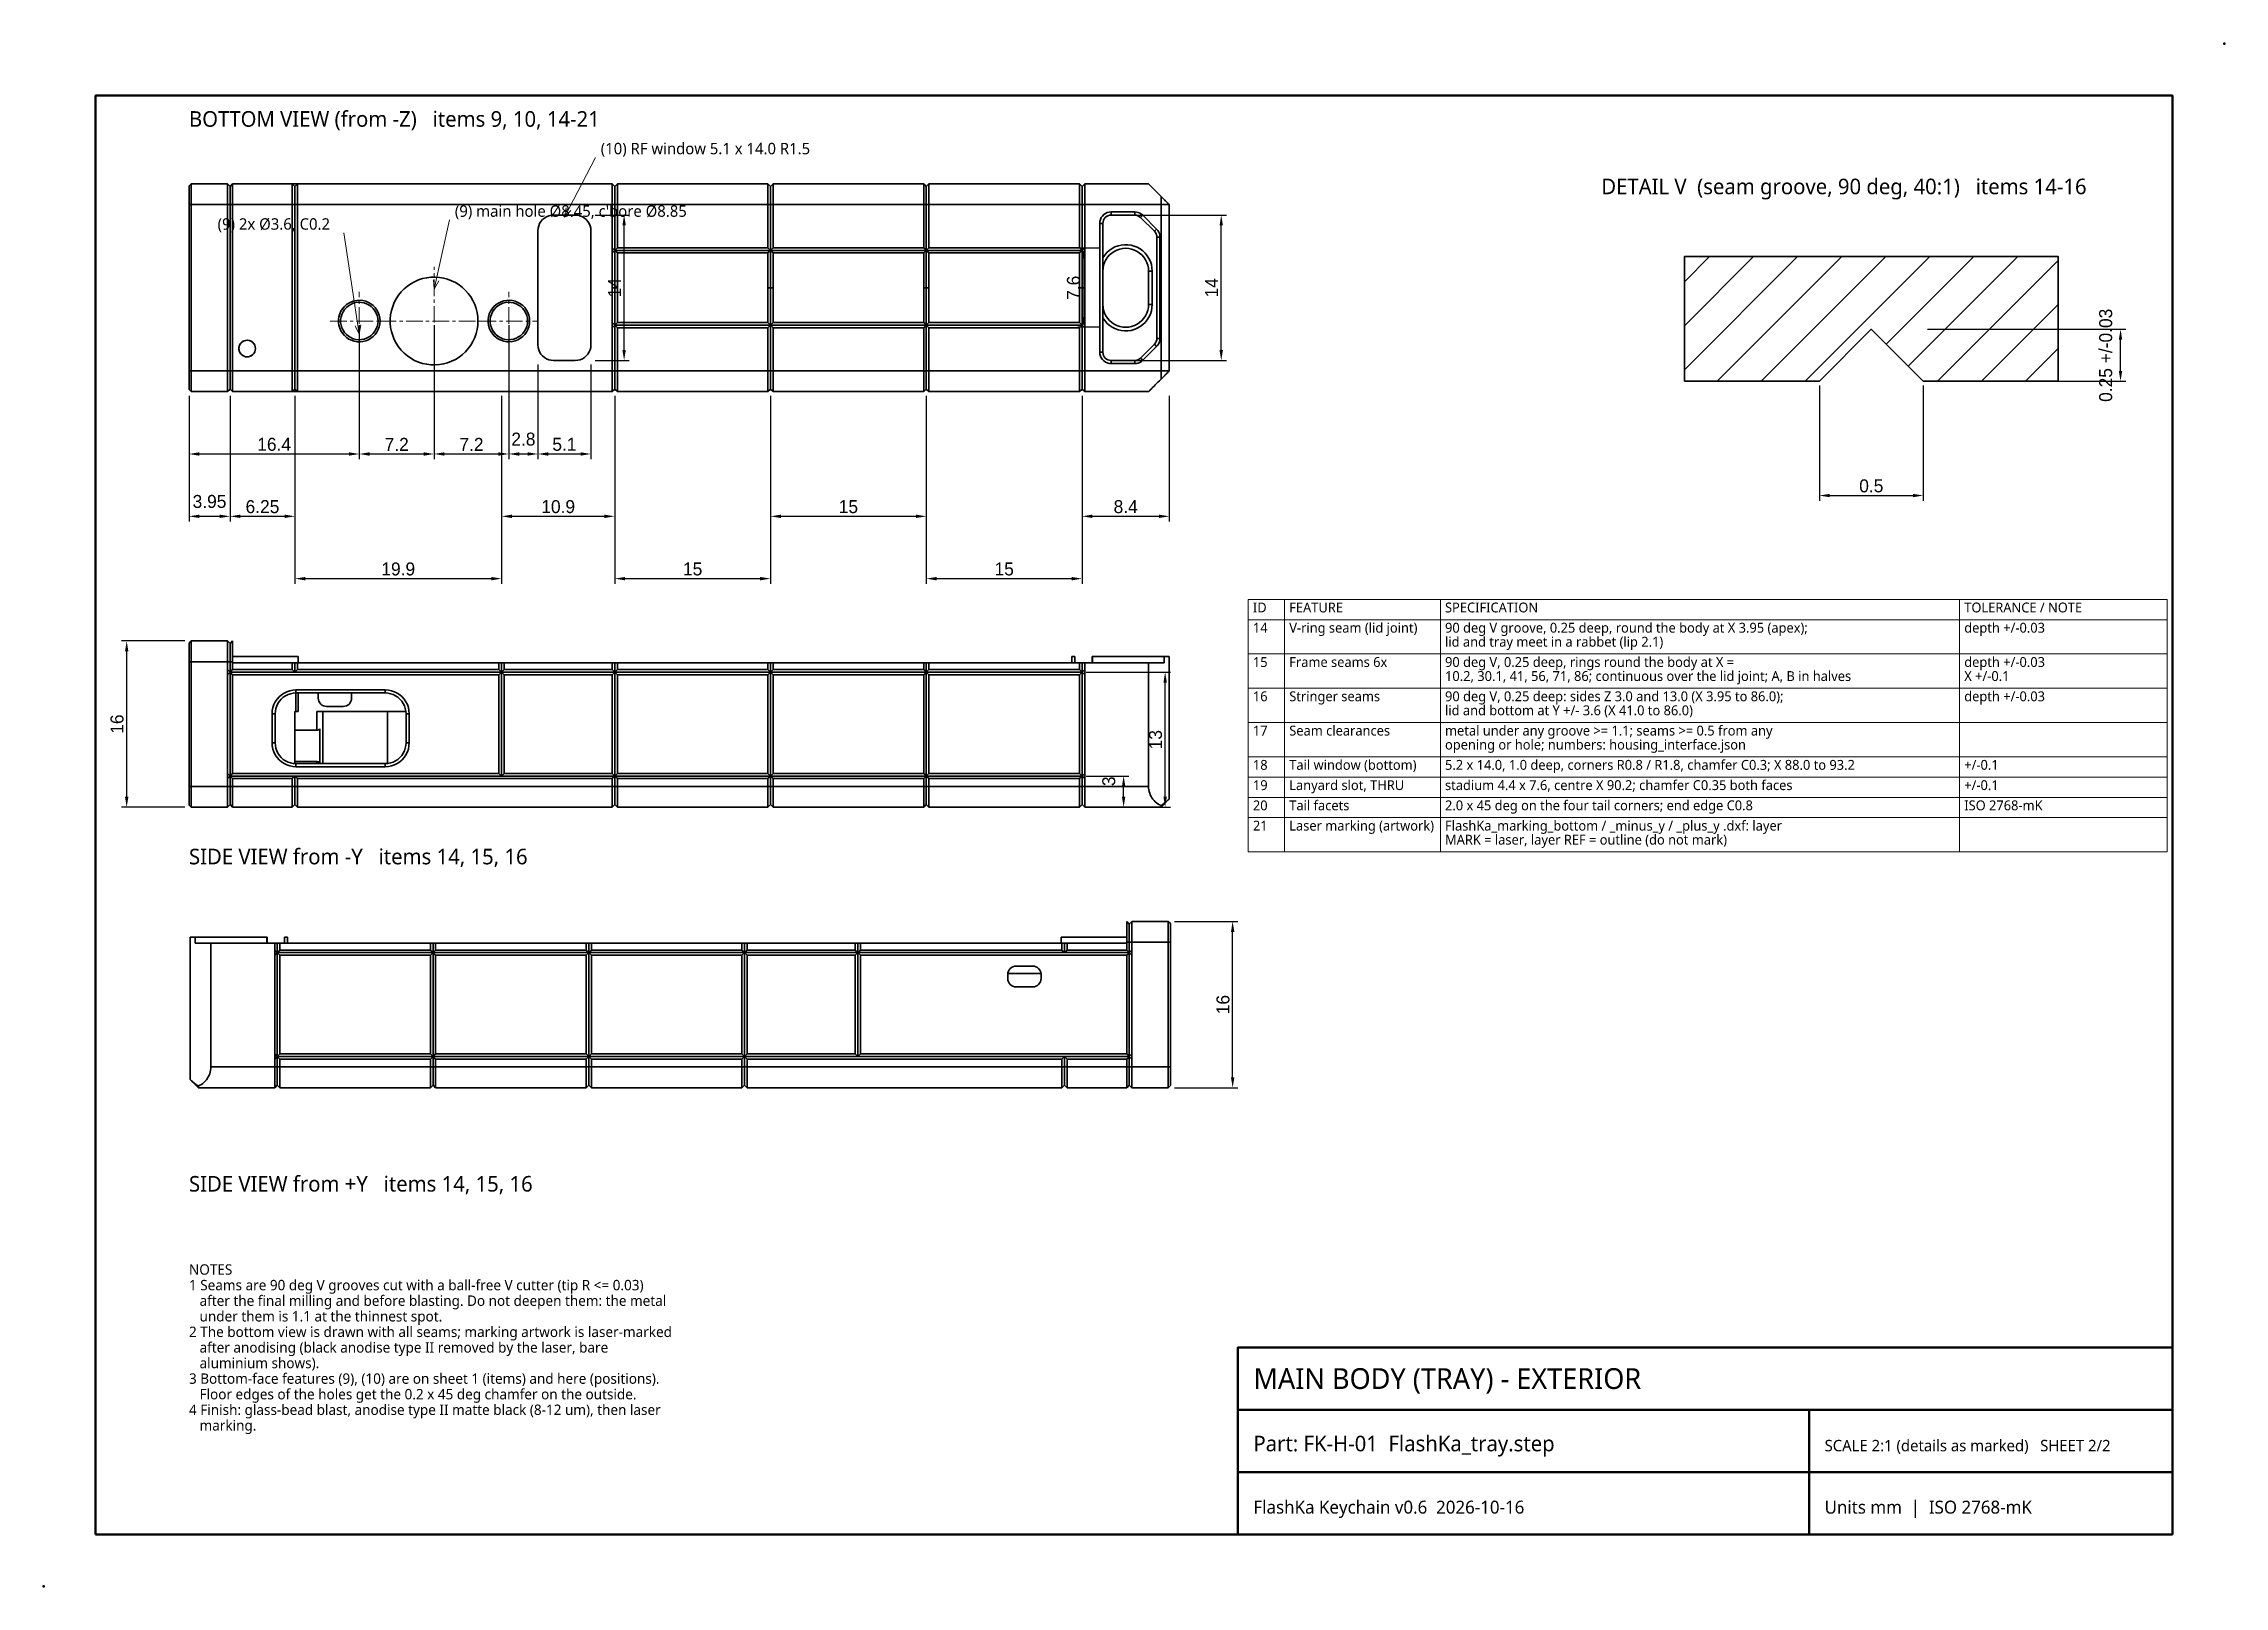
# Model space of a CAD drawing. Header units: millimetres. Extents: x 0 to 420, y 0 to 297.
import ezdxf

# ---------------------------------------------------------------- set-up
doc = ezdxf.new("R2010")
doc.units = ezdxf.units.MM
doc.linetypes.add('CENTER', pattern=[5.08, 3.175, -0.635, 0.635, -0.635])
for name, color, linetype, lineweight in [('BORDER', 7, 'Continuous', 50), ('CENTER', 1, 'CENTER', 13), ('DIM', 5, 'Continuous', 13), ('HATCH', 8, 'Continuous', 9), ('TABLE', 7, 'Continuous', 18), ('TEXT', 7, 'Continuous', 18), ('VISIBLE', 7, 'Continuous', 35)]:
    doc.layers.add(name, color=color, linetype=linetype, lineweight=lineweight)
doc.styles.add('OpenSans', font='OpenSans-Regular.ttf')
doc.dimstyles.new('FK', dxfattribs={"dimtxt": 2.5, "dimasz": 2, "dimexe": 1, "dimexo": 0.8, "dimgap": 0.6, "dimtad": 1, "dimdec": 3, "dimlfac": 0.5, "dimdsep": 46, "dimcen": 2.5, "dimclrd": 5, "dimclre": 5, "dimclrt": 7, "dimazin": 3, "dimtfac": 1, "dimtmove": 0, "dimatfit": 3})
doc.dimstyles.new('FK40', dxfattribs={"dimtxt": 2.5, "dimasz": 2, "dimexe": 1, "dimexo": 0.8, "dimgap": 0.6, "dimtad": 1, "dimdec": 3, "dimlfac": 0.025, "dimdsep": 46, "dimcen": 2.5, "dimclrd": 5, "dimclre": 5, "dimclrt": 7, "dimazin": 3, "dimtfac": 1, "dimtmove": 0, "dimatfit": 3})

msp = doc.modelspace()

# ---------------------------------------------------------------- texts
at = {"layer": 'TEXT', "style": 'OpenSans'}
for s, height, p in [('BOTTOM VIEW (from -Z)   items 9, 10, 14-21', 3, (28, 281)), ('(10) RF window 5.1 x 14.0 R1.5', 2.2, (107.3, 275.7)), ('DETAIL V  (seam groove, 90 deg, 40:1)   items 14-16', 3, (300, 268)), ("(9) main hole Ø8.45, c'bore Ø8.85", 2.2, (79.2, 263.66)), ('(9) 2x Ø3.6, C0.2', 2.2, (33.5077, 261.18)), ('ID', 1.9, (232.9, 187.5)), ('FEATURE', 1.9, (239.9, 187.5)), ('SPECIFICATION', 1.9, (269.9, 187.5)), ('TOLERANCE / NOTE', 1.9, (369.9, 187.5)), ('14', 1.9, (232.9, 183.6)), ('V-ring seam (lid joint)', 1.9, (239.9, 183.6)), ('90 deg V groove, 0.25 deep, round the body at X 3.95 (apex);', 1.9, (269.9, 183.6)), ('depth +/-0.03', 1.9, (369.9, 183.6)), ('lid and tray meet in a rabbet (lip 2.1)', 1.9, (269.9, 180.9)), ('15', 1.9, (232.9, 177)), ('Frame seams 6x', 1.9, (239.9, 177)), ('90 deg V, 0.25 deep, rings round the body at X =', 1.9, (269.9, 177)), ('depth +/-0.03', 1.9, (369.9, 177)), ('16', 1.9, (232.9, 170.4)), ('Stringer seams', 1.9, (239.9, 170.4)), ('90 deg V, 0.25 deep: sides Z 3.0 and 13.0 (X 3.95 to 86.0);', 1.9, (269.9, 170.4)), ('10.2, 30.1, 41, 56, 71, 86; continuous over the lid joint; A, B in halves', 1.9, (269.9, 174.3)), ('X +/-0.1', 1.9, (369.9, 174.3)), ('depth +/-0.03', 1.9, (369.9, 170.4)), ('lid and bottom at Y +/- 3.6 (X 41.0 to 86.0)', 1.9, (269.9, 167.7)), ('17', 1.9, (232.9, 163.8)), ('Seam clearances', 1.9, (239.9, 163.8)), ('metal under any groove >= 1.1; seams >= 0.5 from any', 1.9, (269.9, 163.8)), ('opening or hole; numbers: housing_interface.json', 1.9, (269.9, 161.1)), ('18', 1.9, (232.9, 157.2)), ('Tail window (bottom)', 1.9, (239.9, 157.2)), ('5.2 x 14.0, 1.0 deep, corners R0.8 / R1.8, chamfer C0.3; X 88.0 to 93.2', 1.9, (269.9, 157.2)), ('+/-0.1', 1.9, (369.9, 157.2)), ('20', 1.9, (232.9, 149.4)), ('19', 1.9, (232.9, 153.3)), ('Tail facets', 1.9, (239.9, 149.4)), ('Lanyard slot, THRU', 1.9, (239.9, 153.3)), ('2.0 x 45 deg on the four tail corners; end edge C0.8', 1.9, (269.9, 149.4)), ('stadium 4.4 x 7.6, centre X 90.2; chamfer C0.35 both faces', 1.9, (269.9, 153.3)), ('ISO 2768-mK', 1.9, (369.9, 149.4)), ('+/-0.1', 1.9, (369.9, 153.3)), ('21', 1.9, (232.9, 145.5)), ('Laser marking (artwork)', 1.9, (239.9, 145.5)), ('FlashKa_marking_bottom / _minus_y / _plus_y .dxf: layer', 1.9, (269.9, 145.5)), ('MARK = laser, layer REF = outline (do not mark)', 1.9, (269.9, 142.8)), ('SIDE VIEW from -Y   items 14, 15, 16', 3, (28, 139)), ('SIDE VIEW from +Y   items 14, 15, 16', 3, (28, 76)), ('1 Seams are 90 deg V grooves cut with a ball-free V cutter (tip R <= 0.03)', 2, (28, 57)), ('NOTES', 2, (28, 60)), ('   after the final milling and before blasting. Do not deepen them: the metal', 2, (28, 54)), ('   under them is 1.1 at the thinnest spot.', 2, (28, 51)), ('2 The bottom view is drawn with all seams; marking artwork is laser-marked', 2, (28, 48)), ('   after anodising (black anodise type II removed by the laser, bare', 2, (28, 45)), ('   aluminium shows).', 2, (28, 42)), ('MAIN BODY (TRAY) - EXTERIOR', 4, (233, 38)), ('3 Bottom-face features (9), (10) are on sheet 1 (items) and here (positions).', 2, (28, 39)), ('   Floor edges of the holes get the 0.2 x 45 deg chamfer on the outside.', 2, (28, 36)), ('4 Finish: glass-bead blast, anodise type II matte black (8-12 um), then laser', 2, (28, 33)), ('   marking.', 2, (28, 30)), ('Part: FK-H-01  FlashKa_tray.step', 3, (233, 26)), ('SCALE 2:1 (details as marked)   SHEET 2/2', 2.2, (343, 26)), ('FlashKa Keychain v0.6  2026-10-16', 2.5, (233, 14)), ('Units mm  |  ISO 2768-mK', 2.5, (343, 14))]:
    msp.add_text(s, height=height, dxfattribs=at).set_placement(p)

# ---------------------------------------------------------------- dimensions: what is measured, and where the dimension line sits
at = {"layer": 'DIM'}
for base, p1, p2 in [((111.8, 236), (105.4, 236), (105.4, 264)), ((226.8, 236), (208.4, 236), (208.4, 264)), ((200.2, 242.4), (204, 242.4), (204, 257.6)), ((16, 150), (28, 150), (28, 182)), ((216, 150), (200, 150), (200, 176)), ((229, 96), (217, 96), (217, 128))]:
    msp.add_linear_dim(base=base, p1=p1, p2=p2, angle=90, dimstyle='FK', dxfattribs=at).render()
msp.add_linear_dim(base=(400, 232), p1=(362, 232), p2=(362, 242), angle=90, text='<> +/-0.03', dimstyle='FK40', dxfattribs=at).render()
for base, p1, p2, dimstyle in [((28, 218), (28, 230), (60.8, 243.6), 'FK'), ((60.8, 218), (60.8, 243.6), (75.2, 243.6), 'FK'), ((75.2, 218), (75.2, 243.6), (89.6, 243.6), 'FK'), ((89.6, 218), (89.6, 243.6), (95.2, 236), 'FK'), ((95.2, 218), (95.2, 236), (105.4, 236), 'FK'), ((342, 210), (342, 232), (362, 232), 'FK40'), ((28, 206), (28, 230), (35.9, 230), 'FK'), ((35.9, 206), (35.9, 230), (48.4, 230), 'FK'), ((48.4, 194), (48.4, 230), (88.2, 230), 'FK'), ((88.2, 206), (88.2, 230), (110, 230), 'FK'), ((110, 194), (110, 230), (140, 230), 'FK'), ((140, 206), (140, 230), (170, 230), 'FK'), ((170, 194), (170, 230), (200, 230), 'FK'), ((200, 206), (200, 230), (216.8, 230), 'FK')]:
    msp.add_linear_dim(base=base, p1=p1, p2=p2, dimstyle=dimstyle, dxfattribs=at).render()
msp.add_linear_dim(base=(208, 150), p1=(200, 150), p2=(200, 156), angle=90, location=(205.15, 155), dimstyle='FK', override={"dimtmove": 2}, dxfattribs=at).render()

# ---------------------------------------------------------------- linework, layer by layer
at = {"layer": 'BORDER'}
for p, q in [((230, 34), (410, 34)), ((340, 10), (340, 34)), ((230, 22), (410, 22))]:
    msp.add_line(p, q, dxfattribs=at)
for points in [[(10, 10), (410, 10), (410, 287), (10, 287)], [(230, 10), (410, 10), (410, 46), (230, 46)]]:
    msp.add_lwpolyline(points, close=True, dxfattribs=at)
for p in [(420, 297), (0, 0)]:
    msp.add_point(p, dxfattribs=at)
at = {"layer": 'CENTER'}
for p, q in [((75.2, 233.15), (75.2, 254.05)), ((60.8, 238), (60.8, 249.2)), ((89.6, 238), (89.6, 249.2)), ((55.2, 243.6), (66.4, 243.6)), ((64.75, 243.6), (85.65, 243.6)), ((84, 243.6), (95.2, 243.6))]:
    msp.add_line(p, q, dxfattribs=at)
at = {"layer": 'DIM'}
for p, q in [((100.3, 263.6), (106.3, 275.1)), ((100.3, 263.6), (100.6238, 265.3706)), ((100.3, 263.6), (101.567, 264.8785)), ((60.8, 241.08), (57.8, 260.58)), ((75.2, 249.76), (78.2, 263.06)), ((75.2, 249.76), (75.0595, 251.5545)), ((75.2, 249.76), (76.0973, 251.3204)), ((60.8, 241.08), (60.0128, 242.6987)), ((60.8, 241.08), (61.0643, 242.8605))]:
    msp.add_line(p, q, dxfattribs=at)
at = {"layer": 'HATCH'}
for p, q in [((316, 234.1838), (337.8162, 256)), ((316, 242.6691), (329.3309, 256)), ((316, 251.1543), (320.8457, 256)), ((322.3015, 232), (346.3015, 256)), ((330.7868, 232), (354.7868, 256)), ((339.2721, 232), (363.2721, 256)), ((354.8787, 239.1213), (371.7574, 256)), ((359.1213, 234.8787), (380.2426, 256)), ((364.7279, 232), (388, 255.2721)), ((373.2132, 232), (388, 246.7868)), ((381.6985, 232), (388, 238.3015))]:
    msp.add_line(p, q, dxfattribs=at)
at = {"layer": 'TABLE'}
for p, q in [((232, 190), (409, 190)), ((232, 190), (232, 141.4)), ((239, 190), (239, 141.4)), ((269, 190), (269, 141.4)), ((369, 190), (369, 141.4)), ((409, 190), (409, 141.4)), ((232, 186.1), (409, 186.1)), ((232, 179.5), (409, 179.5)), ((232, 172.9), (409, 172.9)), ((232, 166.3), (409, 166.3)), ((232, 159.7), (409, 159.7)), ((232, 155.8), (409, 155.8)), ((232, 151.9), (409, 151.9)), ((232, 148), (409, 148)), ((232, 141.4), (409, 141.4))]:
    msp.add_line(p, q, dxfattribs=at)
at = {"layer": 'VISIBLE'}
for points in [[(28.4, 270), (28, 269.6)], [(28.4, 270), (28, 269.6)], [(28, 269.6), (28, 269.5774), (28, 269.5097), (28, 269.398), (28, 269.2435), (28, 269.0482), (28, 268.8146), (28, 268.5456), (28, 268.2446), (28, 267.9153), (28, 267.562), (28, 267.189), (28, 266.8011), (28, 266.4031), (28, 266)], [(28.4, 270), (35.4, 270)], [(28.4, 270), (28.4, 269.9748), (28.4, 269.8997), (28.4, 269.7755), (28.4, 269.6039), (28.4, 269.3869), (28.4, 269.1273), (28.4, 268.8284), (28.4, 268.494), (28.4, 268.1281), (28.4, 267.7355), (28.4, 267.3211), (28.4, 266.8901), (28.4, 266.4479), (28.4, 266)], [(35.4, 270), (35.4, 269.9748), (35.4, 269.8997), (35.4, 269.7755), (35.4, 269.6039), (35.4, 269.3869), (35.4, 269.1273), (35.4, 268.8284), (35.4, 268.494), (35.4, 268.1281), (35.4, 267.7355), (35.4, 267.3211), (35.4, 266.8901), (35.4, 266.4479), (35.4, 266)], [(35.9, 269.5), (35.4, 270)], [(35.9, 269.5), (36.4, 270)], [(35.9, 269.5), (35.9, 269.478), (35.9, 269.4122), (35.9, 269.3036), (35.9, 269.1534), (35.9, 268.9635), (35.9, 268.7364), (35.9, 268.4749), (35.9, 268.1822), (35.9, 267.8621), (35.9, 267.5186), (35.9, 267.156), (35.9, 266.7788), (35.9, 266.3919), (35.9, 266)], [(36.4, 270), (36.4, 269.9748), (36.4, 269.8997), (36.4, 269.7755), (36.4, 269.6039), (36.4, 269.3869), (36.4, 269.1273), (36.4, 268.8284), (36.4, 268.494), (36.4, 268.1281), (36.4, 267.7355), (36.4, 267.3211), (36.4, 266.8901), (36.4, 266.4479), (36.4, 266)], [(36.4, 270), (47.9, 270)], [(47.9, 270), (47.9, 269.9748), (47.9, 269.8997), (47.9, 269.7755), (47.9, 269.6039), (47.9, 269.3869), (47.9, 269.1273), (47.9, 268.8284), (47.9, 268.494), (47.9, 268.1281), (47.9, 267.7355), (47.9, 267.3211), (47.9, 266.8901), (47.9, 266.4479), (47.9, 266)], [(47.9, 270), (48.4, 269.5)], [(47.9, 270), (48.9, 270)], [(48.4, 269.5), (48.9, 270)], [(48.4, 266), (48.4, 266.3919), (48.4, 266.7788), (48.4, 267.156), (48.4, 267.5186), (48.4, 267.8621), (48.4, 268.1822), (48.4, 268.4749), (48.4, 268.7364), (48.4, 268.9635), (48.4, 269.1534), (48.4, 269.3036), (48.4, 269.4122), (48.4, 269.478), (48.4, 269.5)], [(48.9, 270), (48.9, 269.9748), (48.9, 269.8997), (48.9, 269.7755), (48.9, 269.6039), (48.9, 269.3869), (48.9, 269.1273), (48.9, 268.8284), (48.9, 268.494), (48.9, 268.1281), (48.9, 267.7355), (48.9, 267.3211), (48.9, 266.8901), (48.9, 266.4479), (48.9, 266)], [(48.9, 270), (109.5, 270)], [(109.5, 270), (109.5, 269.9748), (109.5, 269.8997), (109.5, 269.7755), (109.5, 269.6039), (109.5, 269.3869), (109.5, 269.1273), (109.5, 268.8284), (109.5, 268.494), (109.5, 268.1281), (109.5, 267.7355), (109.5, 267.3211), (109.5, 266.8901), (109.5, 266.4479), (109.5, 266)], [(109.5, 270), (110, 269.5)], [(110, 269.5), (110.5, 270)], [(110, 266), (110, 266.3919), (110, 266.7788), (110, 267.156), (110, 267.5186), (110, 267.8621), (110, 268.1822), (110, 268.4749), (110, 268.7364), (110, 268.9635), (110, 269.1534), (110, 269.3036), (110, 269.4122), (110, 269.478), (110, 269.5)], [(110.5, 270), (110.5, 269.9748), (110.5, 269.8997), (110.5, 269.7755), (110.5, 269.6039), (110.5, 269.3869), (110.5, 269.1273), (110.5, 268.8284), (110.5, 268.494), (110.5, 268.1281), (110.5, 267.7355), (110.5, 267.3211), (110.5, 266.8901), (110.5, 266.4479), (110.5, 266)], [(110.5, 270), (139.5, 270)], [(139.5, 270), (139.5, 269.9748), (139.5, 269.8997), (139.5, 269.7755), (139.5, 269.6039), (139.5, 269.3869), (139.5, 269.1273), (139.5, 268.8284), (139.5, 268.494), (139.5, 268.1281), (139.5, 267.7355), (139.5, 267.3211), (139.5, 266.8901), (139.5, 266.4479), (139.5, 266)], [(139.5, 270), (140, 269.5)], [(140, 269.5), (140.5, 270)], [(140, 266), (140, 266.3919), (140, 266.7788), (140, 267.156), (140, 267.5186), (140, 267.8621), (140, 268.1822), (140, 268.4749), (140, 268.7364), (140, 268.9635), (140, 269.1534), (140, 269.3036), (140, 269.4122), (140, 269.478), (140, 269.5)], [(140.5, 270), (140.5, 269.9748), (140.5, 269.8997), (140.5, 269.7755), (140.5, 269.6039), (140.5, 269.3869), (140.5, 269.1273), (140.5, 268.8284), (140.5, 268.494), (140.5, 268.1281), (140.5, 267.7355), (140.5, 267.3211), (140.5, 266.8901), (140.5, 266.4479), (140.5, 266)], [(140.5, 270), (169.5, 270)], [(169.5, 270), (170, 269.5)], [(169.5, 270), (169.5, 269.9748), (169.5, 269.8997), (169.5, 269.7755), (169.5, 269.6039), (169.5, 269.3869), (169.5, 269.1273), (169.5, 268.8284), (169.5, 268.494), (169.5, 268.1281), (169.5, 267.7355), (169.5, 267.3211), (169.5, 266.8901), (169.5, 266.4479), (169.5, 266)], [(170.5, 270), (170, 269.5)], [(170, 269.5), (170.5, 270)], [(170, 266), (170, 266.3919), (170, 266.7788), (170, 267.156), (170, 267.5186), (170, 267.8621), (170, 268.1822), (170, 268.4749), (170, 268.7364), (170, 268.9635), (170, 269.1534), (170, 269.3036), (170, 269.4122), (170, 269.478), (170, 269.5)], [(170.5, 270), (199.5, 270)], [(170.5, 270), (170.5, 269.9748), (170.5, 269.8997), (170.5, 269.7755), (170.5, 269.6039), (170.5, 269.3869), (170.5, 269.1273), (170.5, 268.8284), (170.5, 268.494), (170.5, 268.1281), (170.5, 267.7355), (170.5, 267.3211), (170.5, 266.8901), (170.5, 266.4479), (170.5, 266)], [(199.5, 270), (200, 269.5)], [(199.5, 270), (199.5, 269.9748), (199.5, 269.8997), (199.5, 269.7755), (199.5, 269.6039), (199.5, 269.3869), (199.5, 269.1273), (199.5, 268.8284), (199.5, 268.494), (199.5, 268.1281), (199.5, 267.7355), (199.5, 267.3211), (199.5, 266.8901), (199.5, 266.4479), (199.5, 266)], [(200, 269.5), (200.5, 270)], [(200, 266), (200, 266.3919), (200, 266.7788), (200, 267.156), (200, 267.5186), (200, 267.8621), (200, 268.1822), (200, 268.4749), (200, 268.7364), (200, 268.9635), (200, 269.1534), (200, 269.3036), (200, 269.4122), (200, 269.478), (200, 269.5)], [(200.5, 270), (212.8, 270)], [(200.5, 270), (200.5, 269.9748), (200.5, 269.8997), (200.5, 269.7755), (200.5, 269.6039), (200.5, 269.3869), (200.5, 269.1273), (200.5, 268.8284), (200.5, 268.494), (200.5, 268.1281), (200.5, 267.7355), (200.5, 267.3211), (200.5, 266.8901), (200.5, 266.4479), (200.5, 266)], [(212.8, 270), (212.8137, 269.9863), (212.8547, 269.9453), (212.9228, 269.8772), (213.0174, 269.7826), (213.138, 269.662), (213.2836, 269.5164), (213.4534, 269.3466), (213.646, 269.154), (213.8603, 268.9397), (214.0948, 268.7052), (214.3477, 268.4523), (214.6175, 268.1825), (214.9023, 267.8977), (215.2, 267.6)], [(28, 266), (28, 234)], [(28.4, 266), (28, 266)], [(28.4, 266), (28.4, 234)], [(28.4, 266), (35.4, 266)], [(35.4, 234), (35.4, 266)], [(35.9, 266), (35.4, 266)], [(35.9, 266), (35.9, 234)], [(35.9, 266), (36.4, 266)], [(36.4, 234), (36.4, 266)], [(36.4, 266), (47.9, 266)], [(47.9, 266), (47.9, 234)], [(47.9, 266), (48.4, 266)], [(48.4, 234), (48.4, 266)], [(48.4, 266), (48.9, 266)], [(48.9, 234), (48.9, 266)], [(48.9, 266), (109.5, 266)], [(109.5, 266), (109.5, 257.7)], [(109.5, 266), (110, 266)], [(110, 257.2), (110, 266)], [(110, 266), (110.5, 266)], [(110.5, 257.7), (110.5, 266)], [(110.5, 266), (139.5, 266)], [(139.5, 266), (139.5, 257.7)], [(139.5, 266), (140, 266)], [(140, 257.2), (140, 266)], [(140, 266), (140.5, 266)], [(140.5, 257.7), (140.5, 266)], [(140.5, 266), (169.5, 266)], [(169.5, 266), (169.5, 257.7)], [(169.5, 266), (170, 266)], [(170, 257.2), (170, 266)], [(170, 266), (170.5, 266)], [(170.5, 257.7), (170.5, 266)], [(170.5, 266), (199.5, 266)], [(199.5, 266), (199.5, 257.7)], [(199.5, 266), (200, 266)], [(200, 257.2), (200, 266)], [(200, 266), (200.5, 266)], [(200.5, 257.7), (200.5, 266)], [(200.5, 266), (215.2, 266)], [(205.6, 264.6), (205.218, 264.5666), (204.8476, 264.4673), (204.5, 264.3053), (204.1859, 264.0853), (203.9147, 263.8141), (203.6947, 263.5), (203.5327, 263.1524), (203.4334, 262.782), (203.4, 262.4)], [(210.1373, 264.6), (205.6, 264.6)], [(205.6, 264), (205.6, 264.6)], [(211.6929, 263.9556), (211.4304, 264.1798), (211.136, 264.3602), (210.8171, 264.4923), (210.4814, 264.5729), (210.1373, 264.6)], [(210.1373, 264), (210.1373, 264.6)], [(216.8, 266), (216.7079, 266.0921), (216.6123, 266.1877), (216.5134, 266.2866), (216.411, 266.389), (216.3052, 266.4948), (216.1961, 266.6039), (216.0835, 266.7165), (215.9675, 266.8325), (215.8481, 266.9519), (215.7253, 267.0747), (215.5991, 267.2009), (215.4695, 267.3305), (215.3364, 267.4636), (215.2, 267.6)], [(215.2, 267.6), (215.2, 267.4916), (215.2, 267.3818), (215.2, 267.2709), (215.2, 267.1589), (215.2, 267.0459), (215.2, 266.932), (215.2, 266.8172), (215.2, 266.7018), (215.2, 266.5858), (215.2, 266.4692), (215.2, 266.3523), (215.2, 266.235), (215.2, 266.1176), (215.2, 266)], [(215.2, 266), (215.2, 234)], [(215.2, 266), (216.8, 266)], [(216.8, 266), (216.8, 234)], [(95.2, 261), (95.2369, 261.4693), (95.3468, 261.9271), (95.527, 262.362), (95.7729, 262.7634), (96.0787, 263.1213), (96.4366, 263.4271), (96.838, 263.673), (97.2729, 263.8532), (97.7307, 263.9631), (98.2, 264)], [(95.2, 261), (95.2, 239)], [(102.4, 264), (98.2, 264)], [(102.4, 264), (102.8693, 263.9631), (103.3271, 263.8532), (103.762, 263.673), (104.1634, 263.4271), (104.5213, 263.1213), (104.8271, 262.7634), (105.073, 262.362), (105.2532, 261.9271), (105.3631, 261.4693), (105.4, 261)], [(105.4, 261), (105.4, 239)], [(203.4, 262.4), (203.4, 237.6)], [(204, 262.4), (203.4, 262.4)], [(204, 262.4), (204.0307, 262.7121), (204.1218, 263.0123), (204.2696, 263.2889), (204.4686, 263.5314), (204.7111, 263.7304), (204.9877, 263.8782), (205.2879, 263.9693), (205.6, 264)], [(204, 237.6), (204, 262.4)], [(205.6, 264), (210.1373, 264)], [(210.1373, 264), (210.4494, 263.9693), (210.7496, 263.8782), (211.0262, 263.7304), (211.2686, 263.5314)], [(211.2686, 263.5314), (211.6929, 263.9556)], [(211.2686, 263.5314), (213.9314, 260.8686)], [(214.3556, 261.2929), (211.6929, 263.9556)], [(213.9314, 260.8686), (214.3556, 261.2929)], [(213.9314, 260.8686), (214.1304, 260.6262), (214.2782, 260.3496), (214.3693, 260.0494), (214.4, 259.7373)], [(215, 259.7373), (214.9729, 260.0814), (214.8923, 260.4171), (214.7602, 260.736), (214.5798, 261.0304), (214.3556, 261.2929)], [(109.5, 257.7), (109.5, 256.7)], [(109.5, 257.7), (110, 257.2)], [(109.5, 256.7), (110, 257.2)], [(109.5, 256.7), (109.5, 250)], [(110.5, 257.7), (110, 257.2)], [(110, 250), (110, 257.2)], [(110.5, 256.7), (110, 257.2)], [(110, 257.2), (140, 257.2)], [(110.5, 257.7), (139.5, 257.7)], [(110.5, 250), (110.5, 256.7)], [(110.5, 256.7), (139.5, 256.7)], [(140, 257.2), (139.5, 257.7)], [(140, 257.2), (139.5, 256.7)], [(139.5, 256.7), (139.5, 250)], [(140.5, 257.7), (140, 257.2)], [(140, 250), (140, 257.2)], [(140.5, 256.7), (140, 257.2)], [(140, 257.2), (170, 257.2)], [(140.5, 257.7), (169.5, 257.7)], [(140.5, 250), (140.5, 256.7)], [(140.5, 256.7), (169.5, 256.7)], [(170, 257.2), (169.5, 257.7)], [(170, 257.2), (169.5, 256.7)], [(169.5, 256.7), (169.5, 250)], [(170.5, 257.7), (170, 257.2)], [(170, 257.2), (200, 257.2)], [(170.5, 256.7), (170, 257.2)], [(170, 250), (170, 257.2)], [(170.5, 257.7), (199.5, 257.7)], [(170.5, 256.7), (199.5, 256.7)], [(170.5, 250), (170.5, 256.7)], [(200, 257.2), (199.5, 257.7)], [(200, 257.2), (199.5, 256.7)], [(199.5, 256.7), (199.5, 250)], [(200.5, 257.7), (200, 257.2)], [(200.5, 256.7), (200, 257.2)], [(200, 250), (200, 257.2)], [(200.5, 257.7), (200.5, 256.7)], [(200.5, 250), (200.5, 256.7)], [(213.5, 253.2), (213.4606, 253.8326), (213.3431, 254.4554), (213.1492, 255.0588), (212.882, 255.6335), (212.5455, 256.1707), (212.145, 256.6619), (211.6867, 257.0997), (211.1776, 257.4772), (210.6256, 257.7887), (210.0393, 258.0294), (209.4276, 258.1954), (208.8001, 258.2843), (208.1664, 258.2946), (207.5362, 258.2263), (206.9195, 258.0804), (206.3256, 257.859), (205.7637, 257.5658), (205.2425, 257.2051), (204.7702, 256.7825), (204.3538, 256.3046), (204, 255.7788)], [(212.8, 253.2), (212.7624, 253.7743), (212.6501, 254.3388), (212.4651, 254.8838), (212.2105, 255.4), (211.8908, 255.8786), (211.5113, 256.3113), (211.0786, 256.6908), (210.6, 257.0105), (210.0838, 257.2651), (209.5388, 257.4501), (208.9743, 257.5624), (208.4, 257.6), (207.8257, 257.5624), (207.2612, 257.4501), (206.7162, 257.2651), (206.2, 257.0105), (205.7214, 256.6908), (205.2887, 256.3113), (204.9092, 255.8786), (204.5895, 255.4), (204.3349, 254.8838), (204.1499, 254.3388), (204.0376, 253.7743), (204, 253.2)], [(214.4, 259.7373), (214.4, 240.2627)], [(214.4, 259.7373), (215, 259.7373)], [(215, 240.2627), (215, 259.7373)], [(83.65, 243.6), (83.6106, 244.4155), (83.4926, 245.2235), (83.2972, 246.0162), (83.0262, 246.7865), (82.6821, 247.5269), (82.2682, 248.2307), (81.7882, 248.8913), (81.2468, 249.5024), (80.6489, 250.0585), (80.0001, 250.5542), (79.3066, 250.985), (78.5746, 251.3469), (77.8112, 251.6364), (77.0234, 251.8509), (76.2185, 251.9884), (75.4042, 252.0475), (74.5879, 252.0278), (73.7774, 251.9294), (72.9801, 251.7532), (72.2036, 251.5009), (71.455, 251.1748), (70.7414, 250.778), (70.0695, 250.3142), (69.4454, 249.7877), (68.8751, 249.2034), (68.3638, 248.5668), (67.9164, 247.8838), (67.5369, 247.1608), (67.229, 246.4046), (66.9955, 245.6222), (66.8387, 244.8209), (66.7599, 244.0082), (66.7599, 243.1918), (66.8387, 242.3791), (66.9955, 241.5778), (67.229, 240.7954), (67.5369, 240.0392), (67.9164, 239.3162), (68.3638, 238.6332), (68.8751, 237.9966), (69.4454, 237.4123), (70.0695, 236.8858), (70.7414, 236.422), (71.455, 236.0252), (72.2036, 235.6991), (72.9801, 235.4468), (73.7774, 235.2706), (74.5879, 235.1722), (75.4042, 235.1525), (76.2185, 235.2116), (77.0234, 235.3491), (77.8112, 235.5636), (78.5746, 235.8531), (79.3066, 236.215), (80.0001, 236.6458), (80.6489, 237.1415), (81.2468, 237.6976), (81.7882, 238.3087), (82.2682, 238.9693), (82.6821, 239.6731), (83.0262, 240.4135), (83.2972, 241.1838), (83.4926, 241.9765), (83.6106, 242.7845), (83.65, 243.6)], [(212.8, 246.8), (212.8, 253.2)], [(212.8, 253.2), (213.5, 253.2)], [(213.5, 253.2), (213.5, 246.8)], [(316, 232), (342, 232), (352, 242), (362, 232), (388, 232), (388, 256), (316, 256), (316, 232)], [(109.5, 250), (109.5, 243.3)], [(109.5, 250), (110, 250)], [(110, 242.8), (110, 250)], [(110, 250), (110.5, 250)], [(110.5, 243.3), (110.5, 250)], [(139.5, 250), (139.5, 243.3)], [(139.5, 250), (140, 250)], [(140, 242.8), (140, 250)], [(140, 250), (140.5, 250)], [(140.5, 243.3), (140.5, 250)], [(169.5, 250), (169.5, 243.3)], [(169.5, 250), (170, 250)], [(170, 250), (170.5, 250)], [(170, 242.8), (170, 250)], [(170.5, 243.3), (170.5, 250)], [(199.5, 250), (200, 250)], [(199.5, 250), (199.5, 243.3)], [(200, 250), (200.5, 250)], [(200, 242.8), (200, 250)], [(200.5, 243.3), (200.5, 250)], [(64.8, 243.6), (64.7611, 243.0433), (64.645, 242.4975), (64.4542, 241.9731), (64.1922, 241.4803), (63.8642, 241.0288), (63.4765, 240.6274), (63.0368, 240.2838), (62.5535, 240.0048), (62.0361, 239.7958), (61.4946, 239.6608), (60.9396, 239.6024), (60.3819, 239.6219), (59.8323, 239.7188), (59.3016, 239.8913), (58.8, 240.1359), (58.3374, 240.448), (57.9226, 240.8214), (57.5639, 241.2489), (57.2682, 241.7221), (57.0412, 242.2319), (56.8874, 242.7684), (56.8097, 243.321), (56.8097, 243.879), (56.8874, 244.4316), (57.0412, 244.9681), (57.2682, 245.4779), (57.5639, 245.9511), (57.9226, 246.3786), (58.3374, 246.752), (58.8, 247.0641), (59.3016, 247.3087), (59.8323, 247.4812), (60.3819, 247.5781), (60.9396, 247.5976), (61.4946, 247.5392), (62.0361, 247.4042), (62.5535, 247.1952), (63.0368, 246.9162), (63.4765, 246.5726), (63.8642, 246.1712), (64.1922, 245.7197), (64.4542, 245.2269), (64.645, 244.7025), (64.7611, 244.1567), (64.8, 243.6)], [(64.4, 243.6), (64.3616, 243.0758), (64.2474, 242.5628), (64.0596, 242.072), (63.8024, 241.6136), (63.4812, 241.1977), (63.1028, 240.8329), (62.6754, 240.5271), (62.208, 240.2868), (61.7106, 240.1171), (61.1937, 240.0216), (60.6685, 240.0024), (60.1461, 240.0599), (59.6376, 240.1928), (59.1539, 240.3984), (58.7053, 240.6722), (58.3013, 241.0083), (57.9506, 241.3998), (57.6606, 241.8381), (57.4375, 242.314), (57.2861, 242.8173), (57.2096, 243.3372), (57.2096, 243.8628), (57.2861, 244.3827), (57.4375, 244.886), (57.6606, 245.3619), (57.9506, 245.8002), (58.3013, 246.1917), (58.7053, 246.5278), (59.1539, 246.8016), (59.6376, 247.0072), (60.1461, 247.1401), (60.6685, 247.1976), (61.1937, 247.1784), (61.7106, 247.0829), (62.208, 246.9132), (62.6754, 246.6729), (63.1028, 246.3671), (63.4812, 246.0023), (63.8024, 245.5864), (64.0596, 245.128), (64.2474, 244.6372), (64.3616, 244.1242), (64.4, 243.6)], [(93.6, 243.6), (93.5611, 243.0433), (93.445, 242.4975), (93.2542, 241.9731), (92.9922, 241.4803), (92.6642, 241.0288), (92.2765, 240.6274), (91.8368, 240.2838), (91.3535, 240.0048), (90.8361, 239.7958), (90.2946, 239.6608), (89.7396, 239.6024), (89.1819, 239.6219), (88.6323, 239.7188), (88.1016, 239.8913), (87.6, 240.1359), (87.1374, 240.448), (86.7226, 240.8214), (86.3639, 241.2489), (86.0682, 241.7221), (85.8412, 242.2319), (85.6874, 242.7684), (85.6097, 243.321), (85.6097, 243.879), (85.6874, 244.4316), (85.8412, 244.9681), (86.0682, 245.4779), (86.3639, 245.9511), (86.7226, 246.3786), (87.1374, 246.752), (87.6, 247.0641), (88.1016, 247.3087), (88.6323, 247.4812), (89.1819, 247.5781), (89.7396, 247.5976), (90.2946, 247.5392), (90.8361, 247.4042), (91.3535, 247.1952), (91.8368, 246.9162), (92.2765, 246.5726), (92.6642, 246.1712), (92.9922, 245.7197), (93.2542, 245.2269), (93.445, 244.7025), (93.5611, 244.1567), (93.6, 243.6)], [(93.2, 243.6), (93.1616, 243.0758), (93.0474, 242.5628), (92.8596, 242.072), (92.6024, 241.6136), (92.2812, 241.1977), (91.9028, 240.8329), (91.4754, 240.5271), (91.008, 240.2868), (90.5106, 240.1171), (89.9937, 240.0216), (89.4685, 240.0024), (88.9461, 240.0599), (88.4376, 240.1928), (87.9539, 240.3984), (87.5053, 240.6722), (87.1013, 241.0083), (86.7506, 241.3998), (86.4606, 241.8381), (86.2375, 242.314), (86.0861, 242.8173), (86.0096, 243.3372), (86.0096, 243.8628), (86.0861, 244.3827), (86.2375, 244.886), (86.4606, 245.3619), (86.7506, 245.8002), (87.1013, 246.1917), (87.5053, 246.5278), (87.9539, 246.8016), (88.4376, 247.0072), (88.9461, 247.1401), (89.4685, 247.1976), (89.9937, 247.1784), (90.5106, 247.0829), (91.008, 246.9132), (91.4754, 246.6729), (91.9028, 246.3671), (92.2812, 246.0023), (92.6024, 245.5864), (92.8596, 245.128), (93.0474, 244.6372), (93.1616, 244.1242), (93.2, 243.6)], [(204, 246.8), (204.0376, 246.2257), (204.1499, 245.6612), (204.3349, 245.1162), (204.5895, 244.6), (204.9092, 244.1214), (205.2887, 243.6887), (205.7214, 243.3092), (206.2, 242.9895), (206.7162, 242.7349), (207.2612, 242.5499), (207.8257, 242.4376), (208.4, 242.4), (208.9743, 242.4376), (209.5388, 242.5499), (210.0838, 242.7349), (210.6, 242.9895), (211.0786, 243.3092), (211.5113, 243.6887), (211.8908, 244.1214), (212.2105, 244.6), (212.4651, 245.1162), (212.6501, 245.6612), (212.7624, 246.2257), (212.8, 246.8)], [(204, 244.2212), (204.3538, 243.6954), (204.7702, 243.2175), (205.2425, 242.7949), (205.7637, 242.4342), (206.3256, 242.141), (206.9195, 241.9196), (207.5362, 241.7737), (208.1664, 241.7054), (208.8001, 241.7157), (209.4276, 241.8046), (210.0393, 241.9706), (210.6256, 242.2113), (211.1776, 242.5228), (211.6867, 242.9003), (212.145, 243.3381), (212.5455, 243.8293), (212.882, 244.3665), (213.1492, 244.9412), (213.3431, 245.5446), (213.4606, 246.1674), (213.5, 246.8)], [(212.8, 246.8), (213.5, 246.8)], [(40.8, 238.3), (40.7639, 237.962), (40.6598, 237.645), (40.4966, 237.3626), (40.2868, 237.1257), (40.0435, 236.9404), (39.7754, 236.807), (39.4912, 236.7267), (39.1991, 236.7), (38.907, 236.7271), (38.6228, 236.8078), (38.3547, 236.9415), (38.1116, 237.1272), (37.9031, 237.3629), (37.7396, 237.6464), (37.6354, 237.9655), (37.6, 238.3036), (37.637, 238.6423), (37.7425, 238.96), (37.9049, 239.2395), (38.1134, 239.4744), (38.3575, 239.6602), (38.6272, 239.794), (38.913, 239.874), (39.2053, 239.9), (39.4965, 239.8723), (39.7797, 239.7913), (40.0468, 239.6575), (40.2891, 239.4721), (40.4981, 239.2354), (40.6605, 238.9535), (40.7641, 238.6372), (40.8, 238.3)], [(40.8, 238.3), (40.7626, 238.644), (40.6521, 238.9718), (40.4737, 239.2683), (40.2358, 239.5195), (39.9495, 239.7136), (39.628, 239.8417), (39.2866, 239.8977), (38.9411, 239.8789), (38.6078, 239.7864), (38.3021, 239.6243), (38.0384, 239.4003), (37.829, 239.1249), (37.6838, 238.8109), (37.6094, 238.473), (37.6094, 238.127), (37.6838, 237.7891), (37.829, 237.4751), (38.0384, 237.1997), (38.3021, 236.9757), (38.6078, 236.8136), (38.9411, 236.7211), (39.2866, 236.7023), (39.628, 236.7583), (39.9495, 236.8864), (40.2358, 237.0805), (40.4737, 237.3317), (40.6521, 237.6282), (40.7626, 237.956), (40.8, 238.3)], [(109.5, 243.3), (109.5, 242.3)], [(109.5, 243.3), (110, 242.8)], [(109.5, 242.3), (110, 242.8)], [(109.5, 242.3), (109.5, 234)], [(110.5, 243.3), (110, 242.8)], [(110, 234), (110, 242.8)], [(110.5, 242.3), (110, 242.8)], [(110, 242.8), (140, 242.8)], [(110.5, 243.3), (139.5, 243.3)], [(110.5, 234), (110.5, 242.3)], [(110.5, 242.3), (139.5, 242.3)], [(140, 242.8), (139.5, 243.3)], [(140, 242.8), (139.5, 242.3)], [(139.5, 242.3), (139.5, 234)], [(140.5, 243.3), (140, 242.8)], [(140, 234), (140, 242.8)], [(140.5, 242.3), (140, 242.8)], [(140, 242.8), (170, 242.8)], [(140.5, 243.3), (169.5, 243.3)], [(140.5, 234), (140.5, 242.3)], [(140.5, 242.3), (169.5, 242.3)], [(170, 242.8), (169.5, 243.3)], [(170, 242.8), (169.5, 242.3)], [(169.5, 242.3), (169.5, 234)], [(170.5, 243.3), (170, 242.8)], [(170, 242.8), (200, 242.8)], [(170.5, 242.3), (170, 242.8)], [(170, 234), (170, 242.8)], [(170.5, 243.3), (199.5, 243.3)], [(170.5, 242.3), (199.5, 242.3)], [(170.5, 234), (170.5, 242.3)], [(200, 242.8), (199.5, 243.3)], [(200, 242.8), (199.5, 242.3)], [(199.5, 242.3), (199.5, 234)], [(200.5, 243.3), (200, 242.8)], [(200.5, 242.3), (200, 242.8)], [(200, 234), (200, 242.8)], [(200.5, 243.3), (200.5, 242.3)], [(200.5, 234), (200.5, 242.3)], [(214.4, 240.2627), (214.3693, 239.9506), (214.2782, 239.6504), (214.1304, 239.3738), (213.9314, 239.1314)], [(214.3556, 238.7071), (214.5798, 238.9696), (214.7602, 239.264), (214.8923, 239.5829), (214.9729, 239.9186), (215, 240.2627)], [(214.4, 240.2627), (215, 240.2627)], [(98.2, 236), (97.7307, 236.0369), (97.2729, 236.1468), (96.838, 236.327), (96.4366, 236.5729), (96.0787, 236.8787), (95.7729, 237.2366), (95.527, 237.638), (95.3468, 238.0729), (95.2369, 238.5307), (95.2, 239)], [(102.4, 236), (98.2, 236)], [(105.4, 239), (105.3631, 238.5307), (105.2532, 238.0729), (105.073, 237.638), (104.8271, 237.2366), (104.5213, 236.8787), (104.1634, 236.5729), (103.762, 236.327), (103.3271, 236.1468), (102.8693, 236.0369), (102.4, 236)], [(203.4, 237.6), (203.4334, 237.218), (203.5327, 236.8476), (203.6947, 236.5), (203.9147, 236.1859), (204.1859, 235.9147), (204.5, 235.6947), (204.8476, 235.5327), (205.218, 235.4334), (205.6, 235.4)], [(204, 237.6), (203.4, 237.6)], [(205.6, 236), (205.2879, 236.0307), (204.9877, 236.1218), (204.7111, 236.2696), (204.4686, 236.4686), (204.2696, 236.7111), (204.1218, 236.9877), (204.0307, 237.2879), (204, 237.6)], [(210.1373, 236), (205.6, 236)], [(205.6, 236), (205.6, 235.4)], [(205.6, 235.4), (210.1373, 235.4)], [(211.2686, 236.4686), (211.0262, 236.2696), (210.7496, 236.1218), (210.4494, 236.0307), (210.1373, 236)], [(210.1373, 235.4), (210.4814, 235.4271), (210.8171, 235.5077), (211.136, 235.6398), (211.4304, 235.8202), (211.6929, 236.0444)], [(210.1373, 236), (210.1373, 235.4)], [(213.9314, 239.1314), (211.2686, 236.4686)], [(211.2686, 236.4686), (211.6929, 236.0444)], [(211.6929, 236.0444), (214.3556, 238.7071)], [(213.9314, 239.1314), (214.3556, 238.7071)], [(28, 234), (28, 233.5969), (28, 233.1989), (28, 232.811), (28, 232.438), (28, 232.0847), (28, 231.7554), (28, 231.4544), (28, 231.1854), (28, 230.9518), (28, 230.7565), (28, 230.602), (28, 230.4903), (28, 230.4226), (28, 230.4)], [(28.4, 234), (28, 234)], [(28.4, 234), (28.4, 233.5521), (28.4, 233.1099), (28.4, 232.6789), (28.4, 232.2645), (28.4, 231.8719), (28.4, 231.506), (28.4, 231.1716), (28.4, 230.8727), (28.4, 230.6131), (28.4, 230.3961), (28.4, 230.2245), (28.4, 230.1003), (28.4, 230.0252), (28.4, 230)], [(28.4, 234), (35.4, 234)], [(35.4, 234), (35.4, 233.5521), (35.4, 233.1099), (35.4, 232.6789), (35.4, 232.2645), (35.4, 231.8719), (35.4, 231.506), (35.4, 231.1716), (35.4, 230.8727), (35.4, 230.6131), (35.4, 230.3961), (35.4, 230.2245), (35.4, 230.1003), (35.4, 230.0252), (35.4, 230)], [(35.9, 234), (35.4, 234)], [(35.9, 234), (35.9, 233.6081), (35.9, 233.2212), (35.9, 232.844), (35.9, 232.4814), (35.9, 232.1379), (35.9, 231.8178), (35.9, 231.5251), (35.9, 231.2636), (35.9, 231.0365), (35.9, 230.8466), (35.9, 230.6964), (35.9, 230.5878), (35.9, 230.522), (35.9, 230.5)], [(35.9, 234), (36.4, 234)], [(36.4, 234), (36.4, 233.5521), (36.4, 233.1099), (36.4, 232.6789), (36.4, 232.2645), (36.4, 231.8719), (36.4, 231.506), (36.4, 231.1716), (36.4, 230.8727), (36.4, 230.6131), (36.4, 230.3961), (36.4, 230.2245), (36.4, 230.1003), (36.4, 230.0252), (36.4, 230)], [(36.4, 234), (47.9, 234)], [(47.9, 234), (47.9, 233.5521), (47.9, 233.1099), (47.9, 232.6789), (47.9, 232.2645), (47.9, 231.8719), (47.9, 231.506), (47.9, 231.1716), (47.9, 230.8727), (47.9, 230.6131), (47.9, 230.3961), (47.9, 230.2245), (47.9, 230.1003), (47.9, 230.0252), (47.9, 230)], [(47.9, 234), (48.4, 234)], [(48.4, 230.5), (48.4, 230.522), (48.4, 230.5878), (48.4, 230.6964), (48.4, 230.8466), (48.4, 231.0365), (48.4, 231.2636), (48.4, 231.5251), (48.4, 231.8178), (48.4, 232.1379), (48.4, 232.4814), (48.4, 232.844), (48.4, 233.2212), (48.4, 233.6081), (48.4, 234)], [(48.4, 234), (48.9, 234)], [(48.9, 234), (48.9, 233.5521), (48.9, 233.1099), (48.9, 232.6789), (48.9, 232.2645), (48.9, 231.8719), (48.9, 231.506), (48.9, 231.1716), (48.9, 230.8727), (48.9, 230.6131), (48.9, 230.3961), (48.9, 230.2245), (48.9, 230.1003), (48.9, 230.0252), (48.9, 230)], [(48.9, 234), (109.5, 234)], [(109.5, 234), (109.5, 233.5521), (109.5, 233.1099), (109.5, 232.6789), (109.5, 232.2645), (109.5, 231.8719), (109.5, 231.506), (109.5, 231.1716), (109.5, 230.8727), (109.5, 230.6131), (109.5, 230.3961), (109.5, 230.2245), (109.5, 230.1003), (109.5, 230.0252), (109.5, 230)], [(109.5, 234), (110, 234)], [(110, 230.5), (110, 230.522), (110, 230.5878), (110, 230.6964), (110, 230.8466), (110, 231.0365), (110, 231.2636), (110, 231.5251), (110, 231.8178), (110, 232.1379), (110, 232.4814), (110, 232.844), (110, 233.2212), (110, 233.6081), (110, 234)], [(110, 234), (110.5, 234)], [(110.5, 234), (110.5, 233.5521), (110.5, 233.1099), (110.5, 232.6789), (110.5, 232.2645), (110.5, 231.8719), (110.5, 231.506), (110.5, 231.1716), (110.5, 230.8727), (110.5, 230.6131), (110.5, 230.3961), (110.5, 230.2245), (110.5, 230.1003), (110.5, 230.0252), (110.5, 230)], [(110.5, 234), (139.5, 234)], [(139.5, 234), (139.5, 233.5521), (139.5, 233.1099), (139.5, 232.6789), (139.5, 232.2645), (139.5, 231.8719), (139.5, 231.506), (139.5, 231.1716), (139.5, 230.8727), (139.5, 230.6131), (139.5, 230.3961), (139.5, 230.2245), (139.5, 230.1003), (139.5, 230.0252), (139.5, 230)], [(139.5, 234), (140, 234)], [(140, 230.5), (140, 230.522), (140, 230.5878), (140, 230.6964), (140, 230.8466), (140, 231.0365), (140, 231.2636), (140, 231.5251), (140, 231.8178), (140, 232.1379), (140, 232.4814), (140, 232.844), (140, 233.2212), (140, 233.6081), (140, 234)], [(140, 234), (140.5, 234)], [(140.5, 234), (140.5, 233.5521), (140.5, 233.1099), (140.5, 232.6789), (140.5, 232.2645), (140.5, 231.8719), (140.5, 231.506), (140.5, 231.1716), (140.5, 230.8727), (140.5, 230.6131), (140.5, 230.3961), (140.5, 230.2245), (140.5, 230.1003), (140.5, 230.0252), (140.5, 230)], [(140.5, 234), (169.5, 234)], [(169.5, 234), (169.5, 233.5521), (169.5, 233.1099), (169.5, 232.6789), (169.5, 232.2645), (169.5, 231.8719), (169.5, 231.506), (169.5, 231.1716), (169.5, 230.8727), (169.5, 230.6131), (169.5, 230.3961), (169.5, 230.2245), (169.5, 230.1003), (169.5, 230.0252), (169.5, 230)], [(169.5, 234), (170, 234)], [(170, 230.5), (170, 230.522), (170, 230.5878), (170, 230.6964), (170, 230.8466), (170, 231.0365), (170, 231.2636), (170, 231.5251), (170, 231.8178), (170, 232.1379), (170, 232.4814), (170, 232.844), (170, 233.2212), (170, 233.6081), (170, 234)], [(170, 234), (170.5, 234)], [(170.5, 234), (170.5, 233.5521), (170.5, 233.1099), (170.5, 232.6789), (170.5, 232.2645), (170.5, 231.8719), (170.5, 231.506), (170.5, 231.1716), (170.5, 230.8727), (170.5, 230.6131), (170.5, 230.3961), (170.5, 230.2245), (170.5, 230.1003), (170.5, 230.0252), (170.5, 230)], [(170.5, 234), (199.5, 234)], [(199.5, 234), (199.5, 233.5521), (199.5, 233.1099), (199.5, 232.6789), (199.5, 232.2645), (199.5, 231.8719), (199.5, 231.506), (199.5, 231.1716), (199.5, 230.8727), (199.5, 230.6131), (199.5, 230.3961), (199.5, 230.2245), (199.5, 230.1003), (199.5, 230.0252), (199.5, 230)], [(199.5, 234), (200, 234)], [(200, 230.5), (200, 230.522), (200, 230.5878), (200, 230.6964), (200, 230.8466), (200, 231.0365), (200, 231.2636), (200, 231.5251), (200, 231.8178), (200, 232.1379), (200, 232.4814), (200, 232.844), (200, 233.2212), (200, 233.6081), (200, 234)], [(200, 234), (200.5, 234)], [(200.5, 234), (200.5, 233.5521), (200.5, 233.1099), (200.5, 232.6789), (200.5, 232.2645), (200.5, 231.8719), (200.5, 231.506), (200.5, 231.1716), (200.5, 230.8727), (200.5, 230.6131), (200.5, 230.3961), (200.5, 230.2245), (200.5, 230.1003), (200.5, 230.0252), (200.5, 230)], [(200.5, 234), (215.2, 234)], [(212.8, 230), (212.8137, 230.0137), (212.8547, 230.0547), (212.9228, 230.1228), (213.0174, 230.2174), (213.138, 230.338), (213.2836, 230.4836), (213.4534, 230.6534), (213.646, 230.846), (213.8603, 231.0603), (214.0948, 231.2948), (214.3477, 231.5477), (214.6175, 231.8175), (214.9023, 232.1023), (215.2, 232.4)], [(216.8, 234), (216.7079, 233.9079), (216.6123, 233.8123), (216.5134, 233.7134), (216.411, 233.611), (216.3052, 233.5052), (216.1961, 233.3961), (216.0835, 233.2835), (215.9675, 233.1675), (215.8481, 233.0481), (215.7253, 232.9253), (215.5991, 232.7991), (215.4695, 232.6695), (215.3364, 232.5364), (215.2, 232.4)], [(215.2, 234), (215.2, 233.8824), (215.2, 233.765), (215.2, 233.6477), (215.2, 233.5308), (215.2, 233.4142), (215.2, 233.2982), (215.2, 233.1828), (215.2, 233.068), (215.2, 232.9541), (215.2, 232.8411), (215.2, 232.7291), (215.2, 232.6182), (215.2, 232.5084), (215.2, 232.4)], [(215.2, 234), (216.8, 234)], [(28.4, 230), (28, 230.4)], [(28.4, 230), (35.4, 230)], [(35.9, 230.5), (35.4, 230)], [(35.9, 230.5), (36.4, 230)], [(36.4, 230), (47.9, 230)], [(47.9, 230), (48.4, 230.5)], [(47.9, 230), (48.9, 230)], [(48.4, 230.5), (48.9, 230)], [(48.9, 230), (109.5, 230)], [(109.5, 230), (110, 230.5)], [(110, 230.5), (110.5, 230)], [(110.5, 230), (139.5, 230)], [(140, 230.5), (139.5, 230)], [(139.5, 230), (140, 230.5)], [(140, 230.5), (140.5, 230)], [(140.5, 230), (169.5, 230)], [(169.5, 230), (170, 230.5)], [(170, 230.5), (170.5, 230)], [(170.5, 230), (199.5, 230)], [(199.5, 230), (200, 230.5)], [(200, 230.5), (200.5, 230)], [(200.5, 230), (212.8, 230)], [(28.4, 182), (28, 181.6)], [(28, 181.6), (28, 181.5774), (28, 181.5097), (28, 181.398), (28, 181.2435), (28, 181.0482), (28, 180.8146), (28, 180.5456), (28, 180.2446), (28, 179.9153), (28, 179.562), (28, 179.189), (28, 178.8011), (28, 178.4031), (28, 178)], [(28.4, 182), (28.4, 181.9748), (28.4, 181.8997), (28.4, 181.7755), (28.4, 181.6039), (28.4, 181.3869), (28.4, 181.1273), (28.4, 180.8284), (28.4, 180.494), (28.4, 180.1281), (28.4, 179.7355), (28.4, 179.3211), (28.4, 178.8901), (28.4, 178.4479), (28.4, 178)], [(28.4, 182), (35.4, 182)], [(35.4, 182), (35.4, 181.9748), (35.4, 181.8997), (35.4, 181.7755), (35.4, 181.6039), (35.4, 181.3869), (35.4, 181.1273), (35.4, 180.8284), (35.4, 180.494), (35.4, 180.1281), (35.4, 179.7355), (35.4, 179.3211), (35.4, 178.8901), (35.4, 178.4479), (35.4, 178)], [(35.9, 181.5), (35.4, 182)], [(35.9, 181.5), (36.4, 182)], [(35.9, 181.5), (35.9, 181.478), (35.9, 181.4122), (35.9, 181.3036), (35.9, 181.1534), (35.9, 180.9635), (35.9, 180.7364), (35.9, 180.4749), (35.9, 180.1822), (35.9, 179.8621), (35.9, 179.5186), (35.9, 179.156), (35.9, 178.7788), (35.9, 178.3919), (35.9, 178)], [(36.4, 182), (36.4, 181.9748), (36.4, 181.8997), (36.4, 181.7755), (36.4, 181.6039), (36.4, 181.3869), (36.4, 181.1273), (36.4, 180.8284), (36.4, 180.494), (36.4, 180.1281), (36.4, 179.7355), (36.4, 179.3211), (36.4, 178.8901), (36.4, 178.4479), (36.4, 178)], [(28, 178), (28, 154)], [(28.4, 178), (28, 178)], [(28.4, 178), (28.4, 154)], [(28.4, 178), (35.4, 178)], [(35.4, 176.5), (35.4, 178)], [(35.9, 178), (35.4, 178)], [(35.4, 175.5), (35.4, 176.5)], [(35.4, 176.5), (35.9, 176)], [(35.9, 176), (35.9, 178)], [(35.9, 178), (36.4, 178)], [(36.4, 176.5), (35.9, 176)], [(49, 179), (36.4, 179)], [(36.4, 178), (36.4, 177.8)], [(36.4, 176.5), (36.4, 177.8)], [(36.4, 177.8), (47.9, 177.8)], [(36.4, 176.5), (47.9, 176.5)], [(47.9, 177.8), (47.9, 176.5)], [(47.9, 177.8), (48.4, 177.8)], [(48.4, 176), (47.9, 176.5)], [(48.4, 177.8), (48.9, 177.8)], [(48.4, 176), (48.4, 177.8)], [(48.9, 176.5), (48.4, 176)], [(48.9, 177.8), (87.7, 177.8)], [(48.9, 176.5), (48.9, 177.8)], [(48.9, 176.5), (87.7, 176.5)], [(49, 177.8), (49, 179)], [(87.7, 177.8), (88.2, 177.8)], [(87.7, 177.8), (87.7, 176.5)], [(88.2, 176), (87.7, 176.5)], [(88.2, 177.8), (88.7, 177.8)], [(88.2, 176), (88.2, 177.8)], [(88.7, 176.5), (88.2, 176)], [(88.7, 177.8), (109.5, 177.8)], [(88.7, 176.5), (88.7, 177.8)], [(88.7, 176.5), (109.5, 176.5)], [(109.5, 177.8), (110, 177.8)], [(109.5, 177.8), (109.5, 176.5)], [(110, 176), (109.5, 176.5)], [(110, 177.8), (110.5, 177.8)], [(110, 176), (110, 177.8)], [(110.5, 176.5), (110, 176)], [(110.5, 177.8), (139.5, 177.8)], [(110.5, 176.5), (110.5, 177.8)], [(110.5, 176.5), (139.5, 176.5)], [(139.5, 177.8), (140, 177.8)], [(139.5, 177.8), (139.5, 176.5)], [(140, 176), (139.5, 176.5)], [(140, 177.8), (140.5, 177.8)], [(140, 176), (140, 177.8)], [(140.5, 176.5), (140, 176)], [(140.5, 177.8), (169.5, 177.8)], [(140.5, 176.5), (140.5, 177.8)], [(140.5, 176.5), (169.5, 176.5)], [(169.5, 177.8), (170, 177.8)], [(169.5, 177.8), (169.5, 176.5)], [(170, 176), (169.5, 176.5)], [(170, 177.8), (170.5, 177.8)], [(170, 176), (170, 177.8)], [(170.5, 176.5), (170, 176)], [(170.5, 177.8), (199.5, 177.8)], [(170.5, 176.5), (170.5, 177.8)], [(170.5, 176.5), (199.5, 176.5)], [(198, 177.8), (198, 179)], [(198.6059, 179), (198, 179)], [(198.6059, 179), (198.6059, 177.8)], [(199.5, 177.8), (200, 177.8)], [(199.5, 177.8), (199.5, 176.5)], [(200, 176), (199.5, 176.5)], [(200, 177.8), (200.5, 177.8)], [(200, 176), (200, 177.8)], [(200.5, 176.5), (200, 176)], [(200.5, 177.8), (212.8, 177.8)], [(200.5, 176.5), (200.5, 177.8)], [(200.5, 176.5), (200.5, 175.5)], [(201.9597, 179), (201.9626, 179), (201.9655, 179), (201.9684, 179), (201.9713, 179), (201.9742, 179), (201.9771, 179), (201.98, 179), (201.9828, 179), (201.9857, 179), (201.9886, 179), (201.9914, 179), (201.9943, 179), (201.9972, 179), (202, 179)], [(201.9597, 177.8), (201.9597, 179)], [(202, 179), (202, 177.8)], [(215.8, 179), (202, 179)], [(212.8, 177.8), (215.8, 177.8)], [(212.8, 154), (212.8, 177.8)], [(215.8, 179), (216.8, 179)], [(215.8, 179), (215.8, 177.8)], [(216.8, 179), (216.8, 151.6)], [(35.4, 175.5), (35.9, 176)], [(35.4, 156.5), (35.4, 175.5)], [(35.9, 156), (35.9, 176)], [(36.4, 175.5), (35.9, 176)], [(35.9, 176), (48.4, 176)], [(36.4, 156.5), (36.4, 175.5)], [(36.4, 175.5), (87.7, 175.5)], [(48.6, 172.59), (47.9996, 172.5506), (47.4094, 172.4333), (46.8397, 172.2398), (46.3, 171.9737), (45.7997, 171.6394), (45.3473, 171.2427), (44.9506, 170.7903), (44.6163, 170.29), (44.3502, 169.7503), (44.1567, 169.1806), (44.0394, 168.5904), (44, 167.99)], [(48.4, 176), (88.2, 176)], [(48.6, 172.59), (65.8, 172.59)], [(48.6, 171.99), (48.6, 172.59)], [(70.4, 167.99), (70.3606, 168.5904), (70.2433, 169.1806), (70.0498, 169.7503), (69.7837, 170.29), (69.4494, 170.7903), (69.0527, 171.2427), (68.6003, 171.6394), (68.1, 171.9737), (67.5603, 172.2398), (66.9906, 172.4333), (66.4004, 172.5506), (65.8, 172.59)], [(65.8, 171.99), (65.8, 172.59)], [(88.2, 176), (87.7, 175.5)], [(87.7, 175.5), (87.7, 156.5)], [(88.2, 156), (88.2, 176)], [(88.7, 175.5), (88.2, 176)], [(88.2, 176), (110, 176)], [(88.7, 156.5), (88.7, 175.5)], [(88.7, 175.5), (109.5, 175.5)], [(110, 176), (109.5, 175.5)], [(109.5, 175.5), (109.5, 156.5)], [(110, 176), (140, 176)], [(110, 156), (110, 176)], [(110.5, 175.5), (110, 176)], [(110.5, 175.5), (139.5, 175.5)], [(110.5, 156.5), (110.5, 175.5)], [(140, 176), (139.5, 175.5)], [(139.5, 175.5), (139.5, 156.5)], [(140, 176), (170, 176)], [(140.5, 175.5), (140, 176)], [(140, 156), (140, 176)], [(140.5, 175.5), (169.5, 175.5)], [(140.5, 156.5), (140.5, 175.5)], [(170, 176), (169.5, 175.5)], [(169.5, 175.5), (169.5, 156.5)], [(170, 176), (200, 176)], [(170.5, 175.5), (170, 176)], [(170, 156), (170, 176)], [(170.5, 175.5), (199.5, 175.5)], [(170.5, 156.5), (170.5, 175.5)], [(200, 176), (199.5, 175.5)], [(199.5, 175.5), (199.5, 156.5)], [(200.5, 175.5), (200, 176)], [(200, 156), (200, 176)], [(200.5, 156.5), (200.5, 175.5)], [(48.6, 171.99), (48.0779, 171.9558), (47.5647, 171.8537), (47.0693, 171.6855), (46.6, 171.4541), (46.165, 171.1634), (45.7716, 170.8184), (45.4266, 170.425), (45.1359, 169.99), (44.9045, 169.5207), (44.7363, 169.0253), (44.6342, 168.5121), (44.6, 167.99)], [(48.3818, 168.42), (48.3974, 168.42), (48.413, 168.42), (48.4285, 168.42), (48.4441, 168.42), (48.4597, 168.42), (48.4754, 168.42), (48.491, 168.42), (48.5066, 168.42), (48.5222, 168.42), (48.5379, 168.42), (48.5535, 168.42), (48.5692, 168.42), (48.5848, 168.42), (48.6005, 168.42)], [(48.3818, 158.396), (48.3818, 168.42)], [(48.6005, 168.42), (48.3818, 168.42)], [(48.6, 171.99), (65.8, 171.99)], [(48.6005, 168.42), (48.6005, 171.99)], [(49, 168.42), (48.9714, 168.42), (48.9428, 168.42), (48.9143, 168.42), (48.8857, 168.42), (48.8571, 168.42), (48.8286, 168.42), (48.8, 168.42), (48.7715, 168.42), (48.7429, 168.42), (48.7144, 168.42), (48.6859, 168.42), (48.6574, 168.42), (48.629, 168.42), (48.6005, 168.42)], [(49, 168.42), (49, 171.99)], [(53.8, 168.4), (53.7925, 168.4), (53.7699, 168.4), (53.7327, 168.4), (53.6812, 168.4), (53.6161, 168.4), (53.5382, 168.4), (53.4485, 168.4), (53.3482, 168.4), (53.2384, 168.4), (53.1207, 168.4), (52.9963, 168.4), (52.867, 168.4), (52.7344, 168.4), (52.6, 168.4)], [(52.6, 164.8199), (52.6, 168.4)], [(52.9, 171.8), (52.9113, 171.99)], [(52.9, 171.8), (52.9, 171)], [(54.5, 169.4), (54.1879, 169.4307), (53.8877, 169.5218), (53.6111, 169.6696), (53.3686, 169.8686), (53.1696, 170.1111), (53.0218, 170.3877), (52.9307, 170.6879), (52.9, 171)], [(53.8, 168.4), (53.8, 158.39)], [(66.2182, 168.4), (53.8, 168.4)], [(54.5, 169.4), (57.7, 169.4)], [(59.3, 171), (59.2693, 170.6879), (59.1782, 170.3877), (59.0304, 170.1111), (58.8314, 169.8686), (58.5889, 169.6696), (58.3123, 169.5218), (58.0121, 169.4307), (57.7, 169.4)], [(59.2887, 171.99), (59.3, 171.8)], [(59.3, 171.8), (59.3, 171)], [(69.8, 167.99), (69.7658, 168.5121), (69.6637, 169.0253), (69.4955, 169.5207), (69.2641, 169.99), (68.9734, 170.425), (68.6284, 170.8184), (68.235, 171.1634), (67.8, 171.4541), (67.3307, 171.6855), (66.8353, 171.8537), (66.3221, 171.9558), (65.8, 171.99)], [(66.2182, 158.4119), (66.2182, 168.4)], [(69.7789, 168.4), (66.2182, 168.4)], [(44, 162.39), (44, 167.99)], [(44.6, 167.99), (44, 167.99)], [(44.6, 162.39), (44.6, 167.99)], [(52.6, 164.8199), (48.3818, 164.8199)], [(53.2, 165.0861), (53.0657, 164.9793), (52.9189, 164.8944), (52.7627, 164.8393), (52.6, 164.8199)], [(53.2, 158.5139), (53.2, 165.0861)], [(69.8, 162.39), (69.8, 167.99)], [(69.8, 167.99), (70.4, 167.99)], [(70.4, 167.99), (70.4, 162.39)], [(44, 162.39), (44.0394, 161.7896), (44.1567, 161.1994), (44.3502, 160.6297), (44.6163, 160.09), (44.9506, 159.5897), (45.3473, 159.1373), (45.7997, 158.7406), (46.3, 158.4063), (46.8397, 158.1402), (47.4094, 157.9467), (47.9996, 157.8294), (48.6, 157.79)], [(44.6, 162.39), (44, 162.39)], [(44.6, 162.39), (44.6342, 161.8679), (44.7363, 161.3547), (44.9045, 160.8593), (45.1359, 160.39), (45.4266, 159.955), (45.7716, 159.5616), (46.165, 159.2166), (46.6, 158.9259), (47.0693, 158.6945), (47.5647, 158.5263), (48.0779, 158.4242), (48.6, 158.39)], [(65.8, 157.79), (66.4004, 157.8294), (66.9906, 157.9467), (67.5603, 158.1402), (68.1, 158.4063), (68.6003, 158.7406), (69.0527, 159.1373), (69.4494, 159.5897), (69.7837, 160.09), (70.0498, 160.6297), (70.2433, 161.1994), (70.3606, 161.7896), (70.4, 162.39)], [(65.8, 158.39), (66.3221, 158.4242), (66.8353, 158.5263), (67.3307, 158.6945), (67.8, 158.9259), (68.235, 159.2166), (68.6284, 159.5616), (68.9734, 159.955), (69.2641, 160.39), (69.4955, 160.8593), (69.6637, 161.3547), (69.7658, 161.8679), (69.8, 162.39)], [(69.8, 162.39), (70.4, 162.39)], [(35.4, 155.5), (35.4, 156.5)], [(35.4, 156.5), (35.9, 156)], [(35.4, 155.5), (35.9, 156)], [(35.4, 154), (35.4, 155.5)], [(36.4, 156.5), (35.9, 156)], [(35.9, 154), (35.9, 156)], [(36.4, 155.5), (35.9, 156)], [(35.9, 156), (48.4, 156)], [(36.4, 156.5), (87.7, 156.5)], [(36.4, 154), (36.4, 155.5)], [(36.4, 155.5), (47.9, 155.5)], [(48.4, 156), (47.9, 155.5)], [(47.9, 155.5), (47.9, 154)], [(52.6, 158.7801), (48.3818, 158.7801)], [(48.4, 156), (88.2, 156)], [(48.4, 154), (48.4, 156)], [(48.9, 155.5), (48.4, 156)], [(48.4362, 158.3934), (48.6, 158.39)], [(48.6, 158.39), (65.8, 158.39)], [(48.6, 158.39), (48.6, 157.79)], [(65.8, 157.79), (48.6, 157.79)], [(48.9, 155.5), (109.5, 155.5)], [(48.9, 154), (48.9, 155.5)], [(53.2, 158.5139), (53.0657, 158.6207), (52.9189, 158.7056), (52.7627, 158.7607), (52.6, 158.7801)], [(52.6, 158.39), (52.6, 158.7801)], [(65.8, 158.39), (65.8, 157.79)], [(88.2, 156), (87.7, 156.5)], [(88.7, 156.5), (88.2, 156)], [(88.2, 156), (110, 156)], [(88.7, 156.5), (109.5, 156.5)], [(110, 156), (109.5, 156.5)], [(110, 156), (109.5, 155.5)], [(109.5, 155.5), (109.5, 154)], [(110.5, 156.5), (110, 156)], [(110, 154), (110, 156)], [(110.5, 155.5), (110, 156)], [(110, 156), (140, 156)], [(110.5, 156.5), (139.5, 156.5)], [(110.5, 154), (110.5, 155.5)], [(110.5, 155.5), (139.5, 155.5)], [(140, 156), (139.5, 156.5)], [(140, 156), (139.5, 155.5)], [(139.5, 155.5), (139.5, 154)], [(140.5, 156.5), (140, 156)], [(140, 154), (140, 156)], [(140, 156), (170, 156)], [(140.5, 155.5), (140, 156)], [(140.5, 156.5), (169.5, 156.5)], [(140.5, 154), (140.5, 155.5)], [(140.5, 155.5), (169.5, 155.5)], [(170, 156), (169.5, 156.5)], [(170, 156), (169.5, 155.5)], [(169.5, 155.5), (169.5, 154)], [(170.5, 156.5), (170, 156)], [(170, 156), (200, 156)], [(170.5, 155.5), (170, 156)], [(170, 154), (170, 156)], [(170.5, 156.5), (199.5, 156.5)], [(170.5, 155.5), (199.5, 155.5)], [(170.5, 154), (170.5, 155.5)], [(200, 156), (199.5, 156.5)], [(200, 156), (199.5, 155.5)], [(199.5, 155.5), (199.5, 154)], [(200.5, 156.5), (200, 156)], [(200.5, 155.5), (200, 156)], [(200, 154), (200, 156)], [(200.5, 156.5), (200.5, 155.5)], [(200.5, 154), (200.5, 155.5)], [(28, 154), (28, 153.5969), (28, 153.1989), (28, 152.811), (28, 152.438), (28, 152.0847), (28, 151.7554), (28, 151.4544), (28, 151.1854), (28, 150.9518), (28, 150.7565), (28, 150.602), (28, 150.4903), (28, 150.4226), (28, 150.4)], [(28.4, 154), (28, 154)], [(28.4, 154), (28.4, 153.5521), (28.4, 153.1099), (28.4, 152.6789), (28.4, 152.2645), (28.4, 151.8719), (28.4, 151.506), (28.4, 151.1716), (28.4, 150.8727), (28.4, 150.6131), (28.4, 150.3961), (28.4, 150.2245), (28.4, 150.1003), (28.4, 150.0252), (28.4, 150)], [(28.4, 154), (35.4, 154)], [(35.4, 154), (35.4, 153.5521), (35.4, 153.1099), (35.4, 152.6789), (35.4, 152.2645), (35.4, 151.8719), (35.4, 151.506), (35.4, 151.1716), (35.4, 150.8727), (35.4, 150.6131), (35.4, 150.3961), (35.4, 150.2245), (35.4, 150.1003), (35.4, 150.0252), (35.4, 150)], [(35.9, 154), (35.4, 154)], [(35.9, 154), (35.9, 153.6081), (35.9, 153.2212), (35.9, 152.844), (35.9, 152.4814), (35.9, 152.1379), (35.9, 151.8178), (35.9, 151.5251), (35.9, 151.2636), (35.9, 151.0365), (35.9, 150.8466), (35.9, 150.6964), (35.9, 150.5878), (35.9, 150.522), (35.9, 150.5)], [(35.9, 154), (36.4, 154)], [(36.4, 154), (36.4, 153.5521), (36.4, 153.1099), (36.4, 152.6789), (36.4, 152.2645), (36.4, 151.8719), (36.4, 151.506), (36.4, 151.1716), (36.4, 150.8727), (36.4, 150.6131), (36.4, 150.3961), (36.4, 150.2245), (36.4, 150.1003), (36.4, 150.0252), (36.4, 150)], [(36.4, 154), (47.9, 154)], [(47.9, 154), (47.9, 153.5521), (47.9, 153.1099), (47.9, 152.6789), (47.9, 152.2645), (47.9, 151.8719), (47.9, 151.506), (47.9, 151.1716), (47.9, 150.8727), (47.9, 150.6131), (47.9, 150.3961), (47.9, 150.2245), (47.9, 150.1003), (47.9, 150.0252), (47.9, 150)], [(47.9, 154), (48.4, 154)], [(48.4, 150.5), (48.4, 150.522), (48.4, 150.5878), (48.4, 150.6964), (48.4, 150.8466), (48.4, 151.0365), (48.4, 151.2636), (48.4, 151.5251), (48.4, 151.8178), (48.4, 152.1379), (48.4, 152.4814), (48.4, 152.844), (48.4, 153.2212), (48.4, 153.6081), (48.4, 154)], [(48.4, 154), (48.9, 154)], [(48.9, 154), (48.9, 153.5521), (48.9, 153.1099), (48.9, 152.6789), (48.9, 152.2645), (48.9, 151.8719), (48.9, 151.506), (48.9, 151.1716), (48.9, 150.8727), (48.9, 150.6131), (48.9, 150.3961), (48.9, 150.2245), (48.9, 150.1003), (48.9, 150.0252), (48.9, 150)], [(48.9, 154), (109.5, 154)], [(109.5, 154), (109.5, 153.5521), (109.5, 153.1099), (109.5, 152.6789), (109.5, 152.2645), (109.5, 151.8719), (109.5, 151.506), (109.5, 151.1716), (109.5, 150.8727), (109.5, 150.6131), (109.5, 150.3961), (109.5, 150.2245), (109.5, 150.1003), (109.5, 150.0252), (109.5, 150)], [(109.5, 154), (110, 154)], [(110, 150.5), (110, 150.522), (110, 150.5878), (110, 150.6964), (110, 150.8466), (110, 151.0365), (110, 151.2636), (110, 151.5251), (110, 151.8178), (110, 152.1379), (110, 152.4814), (110, 152.844), (110, 153.2212), (110, 153.6081), (110, 154)], [(110, 154), (110.5, 154)], [(110.5, 154), (110.5, 153.5521), (110.5, 153.1099), (110.5, 152.6789), (110.5, 152.2645), (110.5, 151.8719), (110.5, 151.506), (110.5, 151.1716), (110.5, 150.8727), (110.5, 150.6131), (110.5, 150.3961), (110.5, 150.2245), (110.5, 150.1003), (110.5, 150.0252), (110.5, 150)], [(110.5, 154), (139.5, 154)], [(139.5, 154), (139.5, 153.5521), (139.5, 153.1099), (139.5, 152.6789), (139.5, 152.2645), (139.5, 151.8719), (139.5, 151.506), (139.5, 151.1716), (139.5, 150.8727), (139.5, 150.6131), (139.5, 150.3961), (139.5, 150.2245), (139.5, 150.1003), (139.5, 150.0252), (139.5, 150)], [(139.5, 154), (140, 154)], [(140, 150.5), (140, 150.522), (140, 150.5878), (140, 150.6964), (140, 150.8466), (140, 151.0365), (140, 151.2636), (140, 151.5251), (140, 151.8178), (140, 152.1379), (140, 152.4814), (140, 152.844), (140, 153.2212), (140, 153.6081), (140, 154)], [(140, 154), (140.5, 154)], [(140.5, 154), (140.5, 153.5521), (140.5, 153.1099), (140.5, 152.6789), (140.5, 152.2645), (140.5, 151.8719), (140.5, 151.506), (140.5, 151.1716), (140.5, 150.8727), (140.5, 150.6131), (140.5, 150.3961), (140.5, 150.2245), (140.5, 150.1003), (140.5, 150.0252), (140.5, 150)], [(140.5, 154), (169.5, 154)], [(169.5, 154), (169.5, 153.5521), (169.5, 153.1099), (169.5, 152.6789), (169.5, 152.2645), (169.5, 151.8719), (169.5, 151.506), (169.5, 151.1716), (169.5, 150.8727), (169.5, 150.6131), (169.5, 150.3961), (169.5, 150.2245), (169.5, 150.1003), (169.5, 150.0252), (169.5, 150)], [(169.5, 154), (170, 154)], [(170, 150.5), (170, 150.522), (170, 150.5878), (170, 150.6964), (170, 150.8466), (170, 151.0365), (170, 151.2636), (170, 151.5251), (170, 151.8178), (170, 152.1379), (170, 152.4814), (170, 152.844), (170, 153.2212), (170, 153.6081), (170, 154)], [(170, 154), (170.5, 154)], [(170.5, 154), (170.5, 153.5521), (170.5, 153.1099), (170.5, 152.6789), (170.5, 152.2645), (170.5, 151.8719), (170.5, 151.506), (170.5, 151.1716), (170.5, 150.8727), (170.5, 150.6131), (170.5, 150.3961), (170.5, 150.2245), (170.5, 150.1003), (170.5, 150.0252), (170.5, 150)], [(170.5, 154), (199.5, 154)], [(199.5, 154), (199.5, 153.5521), (199.5, 153.1099), (199.5, 152.6789), (199.5, 152.2645), (199.5, 151.8719), (199.5, 151.506), (199.5, 151.1716), (199.5, 150.8727), (199.5, 150.6131), (199.5, 150.3961), (199.5, 150.2245), (199.5, 150.1003), (199.5, 150.0252), (199.5, 150)], [(199.5, 154), (200, 154)], [(200, 150.5), (200, 150.522), (200, 150.5878), (200, 150.6964), (200, 150.8466), (200, 151.0365), (200, 151.2636), (200, 151.5251), (200, 151.8178), (200, 152.1379), (200, 152.4814), (200, 152.844), (200, 153.2212), (200, 153.6081), (200, 154)], [(200, 154), (200.5, 154)], [(200.5, 154), (200.5, 153.5521), (200.5, 153.1099), (200.5, 152.6789), (200.5, 152.2645), (200.5, 151.8719), (200.5, 151.506), (200.5, 151.1716), (200.5, 150.8727), (200.5, 150.6131), (200.5, 150.3961), (200.5, 150.2245), (200.5, 150.1003), (200.5, 150.0252), (200.5, 150)], [(200.5, 154), (212.8, 154)], [(212.8, 154), (212.8137, 153.6692), (212.8547, 153.3406), (212.9228, 153.0165), (213.0174, 152.6992), (213.138, 152.3908), (213.2836, 152.0934), (213.4534, 151.8091), (213.646, 151.5398), (213.8603, 151.2874), (214.0948, 151.0535), (214.3477, 150.8399), (214.6175, 150.6479), (214.9023, 150.4788), (215.2, 150.3339)], [(215.2, 150), (216.8, 151.6)], [(216.8, 151.6), (216.7079, 151.5096), (216.6123, 151.4191), (216.5134, 151.3287), (216.411, 151.2383), (216.3052, 151.1478), (216.1961, 151.0574), (216.0835, 150.967), (215.9675, 150.8765), (215.8481, 150.7861), (215.7253, 150.6957), (215.5991, 150.6052), (215.4695, 150.5148), (215.3364, 150.4244), (215.2, 150.3339)], [(215.2, 150), (216.8, 151.6)], [(28.4, 150), (28, 150.4)], [(28.4, 150), (35.4, 150)], [(35.9, 150.5), (35.4, 150)], [(35.9, 150.5), (36.4, 150)], [(36.4, 150), (47.9, 150)], [(47.9, 150), (48.4, 150.5)], [(48.4, 150.5), (48.9, 150)], [(48.9, 150), (109.5, 150)], [(109.5, 150), (110, 150.5)], [(110, 150.5), (110.5, 150)], [(110.5, 150), (139.5, 150)], [(139.5, 150), (140, 150.5)], [(140, 150.5), (140.5, 150)], [(140.5, 150), (169.5, 150)], [(169.5, 150), (170, 150.5)], [(170.5, 150), (170, 150.5)], [(170, 150.5), (170.5, 150)], [(170.5, 150), (199.5, 150)], [(199.5, 150), (200, 150.5)], [(200, 150.5), (200.5, 150)], [(200, 150.5), (200.5, 150)], [(200.5, 150), (215.2, 150)], [(215.2, 150.3339), (215.2, 150.2885), (215.2, 150.2463), (215.2, 150.2073), (215.2, 150.1716), (215.2, 150.1392), (215.2, 150.1101), (215.2, 150.0844), (215.2, 150.062), (215.2, 150.0431), (215.2, 150.0276), (215.2, 150.0155), (215.2, 150.0069), (215.2, 150.0017), (215.2, 150)], [(209.1, 127.5), (208.6, 128)], [(208.6, 124), (208.6, 124.4479), (208.6, 124.8901), (208.6, 125.3211), (208.6, 125.7355), (208.6, 126.1281), (208.6, 126.494), (208.6, 126.8284), (208.6, 127.1273), (208.6, 127.3869), (208.6, 127.6039), (208.6, 127.7755), (208.6, 127.8997), (208.6, 127.9748), (208.6, 128)], [(209.1, 127.5), (209.6, 128)], [(209.1, 124), (209.1, 124.3919), (209.1, 124.7788), (209.1, 125.156), (209.1, 125.5186), (209.1, 125.8621), (209.1, 126.1822), (209.1, 126.4749), (209.1, 126.7364), (209.1, 126.9635), (209.1, 127.1534), (209.1, 127.3036), (209.1, 127.4122), (209.1, 127.478), (209.1, 127.5)], [(209.6, 124), (209.6, 124.4479), (209.6, 124.8901), (209.6, 125.3211), (209.6, 125.7355), (209.6, 126.1281), (209.6, 126.494), (209.6, 126.8284), (209.6, 127.1273), (209.6, 127.3869), (209.6, 127.6039), (209.6, 127.7755), (209.6, 127.8997), (209.6, 127.9748), (209.6, 128)], [(216.6, 128), (209.6, 128)], [(216.6, 124), (216.6, 124.4479), (216.6, 124.8901), (216.6, 125.3211), (216.6, 125.7355), (216.6, 126.1281), (216.6, 126.494), (216.6, 126.8284), (216.6, 127.1273), (216.6, 127.3869), (216.6, 127.6039), (216.6, 127.7755), (216.6, 127.8997), (216.6, 127.9748), (216.6, 128)], [(216.6, 128), (217, 127.6)], [(217, 124), (217, 124.4031), (217, 124.8011), (217, 125.189), (217, 125.562), (217, 125.9153), (217, 126.2446), (217, 126.5456), (217, 126.8146), (217, 127.0482), (217, 127.2435), (217, 127.398), (217, 127.5097), (217, 127.5774), (217, 127.6)], [(29.2, 125), (28.2, 125)], [(28.2, 125), (28.2, 97.6)], [(29.2, 123.8), (29.2, 125)], [(29.2, 125), (43, 125)], [(32.2, 123.8), (29.2, 123.8)], [(32.2, 123.8), (44.5, 123.8)], [(32.2, 100), (32.2, 123.8)], [(43, 125), (43.0028, 125), (43.0057, 125), (43.0086, 125), (43.0114, 125), (43.0143, 125), (43.0172, 125), (43.02, 125), (43.0229, 125), (43.0258, 125), (43.0287, 125), (43.0316, 125), (43.0345, 125), (43.0374, 125), (43.0403, 125)], [(43, 125), (43, 123.8)], [(43.0403, 123.8), (43.0403, 125)], [(44.5, 123.8), (45, 123.8)], [(44.5, 123.8), (44.5, 122.5)], [(44.5, 122.5), (45, 122)], [(44.5, 121.5), (44.5, 122.5)], [(44.5, 121.5), (45, 122)], [(45, 123.8), (45.5, 123.8)], [(45, 123.8), (45, 122)], [(45, 122), (45.5, 122.5)], [(75, 122), (45, 122)], [(45, 122), (45, 102)], [(45, 122), (45.5, 121.5)], [(45.5, 123.8), (74.5, 123.8)], [(45.5, 122.5), (45.5, 123.8)], [(74.5, 122.5), (45.5, 122.5)], [(46.3941, 125), (46.3941, 123.8)], [(46.3941, 125), (47, 125)], [(47, 125), (47, 123.8)], [(74.5, 123.8), (75, 123.8)], [(74.5, 123.8), (74.5, 122.5)], [(74.5, 122.5), (75, 122)], [(74.5, 121.5), (75, 122)], [(75, 123.8), (75.5, 123.8)], [(75, 123.8), (75, 122)], [(75, 122), (75.5, 122.5)], [(105, 122), (75, 122)], [(75, 122), (75.5, 121.5)], [(75, 122), (75, 102)], [(75.5, 123.8), (104.5, 123.8)], [(75.5, 122.5), (75.5, 123.8)], [(104.5, 122.5), (75.5, 122.5)], [(104.5, 123.8), (105, 123.8)], [(104.5, 123.8), (104.5, 122.5)], [(104.5, 122.5), (105, 122)], [(104.5, 121.5), (105, 122)], [(105, 123.8), (105.5, 123.8)], [(105, 123.8), (105, 122)], [(105, 122), (105.5, 122.5)], [(135, 122), (105, 122)], [(105, 122), (105.5, 121.5)], [(105, 122), (105, 102)], [(105.5, 123.8), (134.5, 123.8)], [(105.5, 122.5), (105.5, 123.8)], [(134.5, 122.5), (105.5, 122.5)], [(134.5, 123.8), (135, 123.8)], [(134.5, 123.8), (134.5, 122.5)], [(134.5, 122.5), (135, 122)], [(134.5, 121.5), (135, 122)], [(135, 123.8), (135.5, 123.8)], [(135, 123.8), (135, 122)], [(135, 122), (135.5, 122.5)], [(156.8, 122), (135, 122)], [(135, 122), (135.5, 121.5)], [(135, 122), (135, 102)], [(135.5, 123.8), (156.3, 123.8)], [(135.5, 122.5), (135.5, 123.8)], [(156.3, 122.5), (135.5, 122.5)], [(156.3, 123.8), (156.8, 123.8)], [(156.3, 123.8), (156.3, 122.5)], [(156.3, 122.5), (156.8, 122)], [(156.3, 121.5), (156.8, 122)], [(156.8, 123.8), (157.3, 123.8)], [(156.8, 123.8), (156.8, 122)], [(156.8, 122), (157.3, 122.5)], [(196.6, 122), (156.8, 122)], [(156.8, 122), (157.3, 121.5)], [(156.8, 122), (156.8, 102)], [(157.3, 123.8), (196.1, 123.8)], [(157.3, 122.5), (157.3, 123.8)], [(196.1, 122.5), (157.3, 122.5)], [(196, 125), (208.6, 125)], [(196, 123.8), (196, 125)], [(196.1, 123.8), (196.6, 123.8)], [(196.1, 123.8), (196.1, 122.5)], [(196.1, 122.5), (196.6, 122)], [(196.6, 123.8), (197.1, 123.8)], [(196.6, 123.8), (196.6, 122)], [(196.6, 122), (197.1, 122.5)], [(209.1, 122), (196.6, 122)], [(197.1, 123.8), (208.6, 123.8)], [(197.1, 122.5), (197.1, 123.8)], [(208.6, 122.5), (197.1, 122.5)], [(208.6, 123.8), (208.6, 124)], [(209.1, 124), (208.6, 124)], [(208.6, 123.8), (208.6, 122.5)], [(208.6, 122.5), (209.1, 122)], [(208.6, 121.5), (209.1, 122)], [(209.1, 122), (209.1, 124)], [(209.1, 124), (209.6, 124)], [(209.6, 122.5), (209.1, 122)], [(209.6, 121.5), (209.1, 122)], [(209.1, 102), (209.1, 122)], [(209.6, 124), (209.6, 122.5)], [(216.6, 124), (209.6, 124)], [(209.6, 122.5), (209.6, 121.5)], [(216.6, 100), (216.6, 124)], [(216.6, 124), (217, 124)], [(217, 100), (217, 124)], [(44.5, 121.5), (44.5, 102.5)], [(74.5, 121.5), (45.5, 121.5)], [(45.5, 102.5), (45.5, 121.5)], [(74.5, 121.5), (74.5, 102.5)], [(104.5, 121.5), (75.5, 121.5)], [(75.5, 102.5), (75.5, 121.5)], [(104.5, 121.5), (104.5, 102.5)], [(134.5, 121.5), (105.5, 121.5)], [(105.5, 102.5), (105.5, 121.5)], [(134.5, 121.5), (134.5, 102.5)], [(156.3, 121.5), (135.5, 121.5)], [(135.5, 102.5), (135.5, 121.5)], [(156.3, 121.5), (156.3, 102.5)], [(157.3, 102.5), (157.3, 121.5)], [(208.6, 121.5), (157.3, 121.5)], [(187.3, 119.4), (186.9879, 119.3693), (186.6877, 119.2782), (186.4111, 119.1304), (186.1686, 118.9314), (185.9696, 118.6889), (185.8218, 118.4123), (185.7307, 118.1121), (185.7, 117.8)], [(185.7, 117), (185.7, 117.8)], [(192.0887, 117.99), (185.7113, 117.99)], [(187.3, 119.4), (190.5, 119.4)], [(192.1, 117.8), (192.0693, 118.1121), (191.9782, 118.4123), (191.8304, 118.6889), (191.6314, 118.9314), (191.3889, 119.1304), (191.1123, 119.2782), (190.8121, 119.3693), (190.5, 119.4)], [(192.1, 117), (192.1, 117.8)], [(208.6, 121.5), (208.6, 102.5)], [(209.6, 121.5), (209.6, 102.5)], [(185.7, 117), (185.7307, 116.6879), (185.8218, 116.3877), (185.9696, 116.1111), (186.1686, 115.8686), (186.4111, 115.6696), (186.6877, 115.5218), (186.9879, 115.4307), (187.3, 115.4)], [(187.3, 115.4), (190.5, 115.4)], [(190.5, 115.4), (190.8121, 115.4307), (191.1123, 115.5218), (191.3889, 115.6696), (191.6314, 115.8686), (191.8304, 116.1111), (191.9782, 116.3877), (192.0693, 116.6879), (192.1, 117)], [(44.5, 101.5), (44.5, 102.5)], [(44.5, 102.5), (45, 102)], [(44.5, 101.5), (45, 102)], [(44.5, 101.5), (44.5, 100)], [(45, 102), (45.5, 102.5)], [(45, 102), (45, 100)], [(45, 102), (45.5, 101.5)], [(75, 102), (45, 102)], [(74.5, 102.5), (45.5, 102.5)], [(45.5, 100), (45.5, 101.5)], [(74.5, 101.5), (45.5, 101.5)], [(74.5, 102.5), (75, 102)], [(74.5, 101.5), (75, 102)], [(74.5, 101.5), (74.5, 100)], [(75, 102), (75.5, 102.5)], [(105, 102), (75, 102)], [(75, 102), (75, 100)], [(75, 102), (75.5, 101.5)], [(104.5, 102.5), (75.5, 102.5)], [(104.5, 101.5), (75.5, 101.5)], [(75.5, 100), (75.5, 101.5)], [(104.5, 102.5), (105, 102)], [(104.5, 101.5), (105, 102)], [(104.5, 101.5), (104.5, 100)], [(105, 102), (105.5, 102.5)], [(135, 102), (105, 102)], [(105, 102), (105.5, 101.5)], [(105, 102), (105, 100)], [(134.5, 102.5), (105.5, 102.5)], [(134.5, 101.5), (105.5, 101.5)], [(105.5, 100), (105.5, 101.5)], [(134.5, 102.5), (135, 102)], [(134.5, 101.5), (135, 102)], [(134.5, 101.5), (134.5, 100)], [(135, 102), (135.5, 102.5)], [(156.8, 102), (135, 102)], [(135, 102), (135.5, 101.5)], [(135, 102), (135, 100)], [(156.3, 102.5), (135.5, 102.5)], [(196.1, 101.5), (135.5, 101.5)], [(135.5, 100), (135.5, 101.5)], [(156.3, 102.5), (156.8, 102)], [(156.8, 102), (157.3, 102.5)], [(196.6, 102), (156.8, 102)], [(208.6, 102.5), (157.3, 102.5)], [(196.1, 101.5), (196.6, 102)], [(196.1, 101.5), (196.1, 100)], [(209.1, 102), (196.6, 102)], [(196.6, 102), (197.1, 101.5)], [(196.6, 102), (196.6, 100)], [(208.6, 101.5), (197.1, 101.5)], [(197.1, 100), (197.1, 101.5)], [(208.6, 102.5), (209.1, 102)], [(208.6, 101.5), (209.1, 102)], [(208.6, 101.5), (208.6, 100)], [(209.6, 102.5), (209.1, 102)], [(209.6, 101.5), (209.1, 102)], [(209.1, 100), (209.1, 102)], [(209.6, 102.5), (209.6, 101.5)], [(209.6, 101.5), (209.6, 100)], [(28.2, 97.6), (28.2921, 97.5096), (28.3877, 97.4191), (28.4866, 97.3287), (28.589, 97.2383), (28.6948, 97.1478), (28.8039, 97.0574), (28.9165, 96.967), (29.0325, 96.8765), (29.1519, 96.7861), (29.2747, 96.6957), (29.4009, 96.6052), (29.5305, 96.5148), (29.6636, 96.4244), (29.8, 96.3339)], [(29.8, 96), (28.2, 97.6)], [(29.8, 96), (28.2, 97.6)], [(32.2, 100), (32.1863, 99.6692), (32.1453, 99.3406), (32.0772, 99.0165), (31.9826, 98.6992), (31.862, 98.3908), (31.7164, 98.0934), (31.5466, 97.8091), (31.354, 97.5398), (31.1397, 97.2874), (30.9052, 97.0535), (30.6523, 96.8399), (30.3825, 96.6479), (30.0977, 96.4788), (29.8, 96.3339)], [(44.5, 100), (32.2, 100)], [(44.5, 96), (44.5, 96.0252), (44.5, 96.1003), (44.5, 96.2245), (44.5, 96.3961), (44.5, 96.6131), (44.5, 96.8727), (44.5, 97.1716), (44.5, 97.506), (44.5, 97.8719), (44.5, 98.2645), (44.5, 98.6789), (44.5, 99.1099), (44.5, 99.5521), (44.5, 100)], [(45, 100), (44.5, 100)], [(45, 100), (45, 99.6081), (45, 99.2212), (45, 98.844), (45, 98.4814), (45, 98.1379), (45, 97.8178), (45, 97.5251), (45, 97.2636), (45, 97.0365), (45, 96.8466), (45, 96.6964), (45, 96.5878), (45, 96.522), (45, 96.5)], [(45.5, 100), (45, 100)], [(45.5, 96), (45.5, 96.0252), (45.5, 96.1003), (45.5, 96.2245), (45.5, 96.3961), (45.5, 96.6131), (45.5, 96.8727), (45.5, 97.1716), (45.5, 97.506), (45.5, 97.8719), (45.5, 98.2645), (45.5, 98.6789), (45.5, 99.1099), (45.5, 99.5521), (45.5, 100)], [(74.5, 100), (45.5, 100)], [(74.5, 96), (74.5, 96.0252), (74.5, 96.1003), (74.5, 96.2245), (74.5, 96.3961), (74.5, 96.6131), (74.5, 96.8727), (74.5, 97.1716), (74.5, 97.506), (74.5, 97.8719), (74.5, 98.2645), (74.5, 98.6789), (74.5, 99.1099), (74.5, 99.5521), (74.5, 100)], [(75, 100), (74.5, 100)], [(75, 100), (75, 99.6081), (75, 99.2212), (75, 98.844), (75, 98.4814), (75, 98.1379), (75, 97.8178), (75, 97.5251), (75, 97.2636), (75, 97.0365), (75, 96.8466), (75, 96.6964), (75, 96.5878), (75, 96.522), (75, 96.5)], [(75.5, 100), (75, 100)], [(75.5, 96), (75.5, 96.0252), (75.5, 96.1003), (75.5, 96.2245), (75.5, 96.3961), (75.5, 96.6131), (75.5, 96.8727), (75.5, 97.1716), (75.5, 97.506), (75.5, 97.8719), (75.5, 98.2645), (75.5, 98.6789), (75.5, 99.1099), (75.5, 99.5521), (75.5, 100)], [(104.5, 100), (75.5, 100)], [(104.5, 96), (104.5, 96.0252), (104.5, 96.1003), (104.5, 96.2245), (104.5, 96.3961), (104.5, 96.6131), (104.5, 96.8727), (104.5, 97.1716), (104.5, 97.506), (104.5, 97.8719), (104.5, 98.2645), (104.5, 98.6789), (104.5, 99.1099), (104.5, 99.5521), (104.5, 100)], [(105, 100), (104.5, 100)], [(105, 100), (105, 99.6081), (105, 99.2212), (105, 98.844), (105, 98.4814), (105, 98.1379), (105, 97.8178), (105, 97.5251), (105, 97.2636), (105, 97.0365), (105, 96.8466), (105, 96.6964), (105, 96.5878), (105, 96.522), (105, 96.5)], [(105.5, 100), (105, 100)], [(105.5, 96), (105.5, 96.0252), (105.5, 96.1003), (105.5, 96.2245), (105.5, 96.3961), (105.5, 96.6131), (105.5, 96.8727), (105.5, 97.1716), (105.5, 97.506), (105.5, 97.8719), (105.5, 98.2645), (105.5, 98.6789), (105.5, 99.1099), (105.5, 99.5521), (105.5, 100)], [(134.5, 100), (105.5, 100)], [(134.5, 96), (134.5, 96.0252), (134.5, 96.1003), (134.5, 96.2245), (134.5, 96.3961), (134.5, 96.6131), (134.5, 96.8727), (134.5, 97.1716), (134.5, 97.506), (134.5, 97.8719), (134.5, 98.2645), (134.5, 98.6789), (134.5, 99.1099), (134.5, 99.5521), (134.5, 100)], [(135, 100), (134.5, 100)], [(135, 100), (135, 99.6081), (135, 99.2212), (135, 98.844), (135, 98.4814), (135, 98.1379), (135, 97.8178), (135, 97.5251), (135, 97.2636), (135, 97.0365), (135, 96.8466), (135, 96.6964), (135, 96.5878), (135, 96.522), (135, 96.5)], [(135.5, 100), (135, 100)], [(135.5, 96), (135.5, 96.0252), (135.5, 96.1003), (135.5, 96.2245), (135.5, 96.3961), (135.5, 96.6131), (135.5, 96.8727), (135.5, 97.1716), (135.5, 97.506), (135.5, 97.8719), (135.5, 98.2645), (135.5, 98.6789), (135.5, 99.1099), (135.5, 99.5521), (135.5, 100)], [(196.1, 100), (135.5, 100)], [(196.1, 96), (196.1, 96.0252), (196.1, 96.1003), (196.1, 96.2245), (196.1, 96.3961), (196.1, 96.6131), (196.1, 96.8727), (196.1, 97.1716), (196.1, 97.506), (196.1, 97.8719), (196.1, 98.2645), (196.1, 98.6789), (196.1, 99.1099), (196.1, 99.5521), (196.1, 100)], [(196.6, 100), (196.1, 100)], [(196.6, 100), (196.6, 99.6081), (196.6, 99.2212), (196.6, 98.844), (196.6, 98.4814), (196.6, 98.1379), (196.6, 97.8178), (196.6, 97.5251), (196.6, 97.2636), (196.6, 97.0365), (196.6, 96.8466), (196.6, 96.6964), (196.6, 96.5878), (196.6, 96.522), (196.6, 96.5)], [(197.1, 100), (196.6, 100)], [(197.1, 96), (197.1, 96.0252), (197.1, 96.1003), (197.1, 96.2245), (197.1, 96.3961), (197.1, 96.6131), (197.1, 96.8727), (197.1, 97.1716), (197.1, 97.506), (197.1, 97.8719), (197.1, 98.2645), (197.1, 98.6789), (197.1, 99.1099), (197.1, 99.5521), (197.1, 100)], [(208.6, 100), (197.1, 100)], [(208.6, 96), (208.6, 96.0252), (208.6, 96.1003), (208.6, 96.2245), (208.6, 96.3961), (208.6, 96.6131), (208.6, 96.8727), (208.6, 97.1716), (208.6, 97.506), (208.6, 97.8719), (208.6, 98.2645), (208.6, 98.6789), (208.6, 99.1099), (208.6, 99.5521), (208.6, 100)], [(209.1, 100), (208.6, 100)], [(209.1, 96.5), (209.1, 96.522), (209.1, 96.5878), (209.1, 96.6964), (209.1, 96.8466), (209.1, 97.0365), (209.1, 97.2636), (209.1, 97.5251), (209.1, 97.8178), (209.1, 98.1379), (209.1, 98.4814), (209.1, 98.844), (209.1, 99.2212), (209.1, 99.6081), (209.1, 100)], [(209.1, 100), (209.6, 100)], [(209.6, 96), (209.6, 96.0252), (209.6, 96.1003), (209.6, 96.2245), (209.6, 96.3961), (209.6, 96.6131), (209.6, 96.8727), (209.6, 97.1716), (209.6, 97.506), (209.6, 97.8719), (209.6, 98.2645), (209.6, 98.6789), (209.6, 99.1099), (209.6, 99.5521), (209.6, 100)], [(216.6, 100), (209.6, 100)], [(216.6, 96), (216.6, 96.0252), (216.6, 96.1003), (216.6, 96.2245), (216.6, 96.3961), (216.6, 96.6131), (216.6, 96.8727), (216.6, 97.1716), (216.6, 97.506), (216.6, 97.8719), (216.6, 98.2645), (216.6, 98.6789), (216.6, 99.1099), (216.6, 99.5521), (216.6, 100)], [(216.6, 100), (217, 100)], [(217, 96.4), (217, 96.4226), (217, 96.4903), (217, 96.602), (217, 96.7565), (217, 96.9518), (217, 97.1854), (217, 97.4544), (217, 97.7554), (217, 98.0847), (217, 98.438), (217, 98.811), (217, 99.1989), (217, 99.5969), (217, 100)], [(29.8, 96), (29.8, 96.0017), (29.8, 96.0069), (29.8, 96.0155), (29.8, 96.0276), (29.8, 96.0431), (29.8, 96.062), (29.8, 96.0844), (29.8, 96.1101), (29.8, 96.1392), (29.8, 96.1716), (29.8, 96.2073), (29.8, 96.2463), (29.8, 96.2885), (29.8, 96.3339)], [(44.5, 96), (29.8, 96)], [(45, 96.5), (44.5, 96)], [(45, 96.5), (44.5, 96)], [(45.5, 96), (45, 96.5)], [(74.5, 96), (45.5, 96)], [(75, 96.5), (74.5, 96)], [(75.5, 96), (75, 96.5)], [(104.5, 96), (75.5, 96)], [(105, 96.5), (104.5, 96)], [(105, 96.5), (105.5, 96)], [(105.5, 96), (105, 96.5)], [(134.5, 96), (105.5, 96)], [(135, 96.5), (134.5, 96)], [(135.5, 96), (135, 96.5)], [(196.1, 96), (135.5, 96)], [(196.6, 96.5), (196.1, 96)], [(197.1, 96), (196.6, 96.5)], [(208.6, 96), (197.1, 96)], [(209.1, 96.5), (208.6, 96)], [(209.1, 96.5), (209.6, 96)], [(216.6, 96), (209.6, 96)], [(216.6, 96), (217, 96.4)]]:
    msp.add_lwpolyline(points, dxfattribs=at)

msp.set_redraw_order([(e.dxf.handle, doc.entitydb.next_handle()) for e in msp.query("TEXT MTEXT ATTDEF DIMENSION ARC_DIMENSION")])  # texts and dimensions are drawn at this point

doc.saveas('drawing.dxf')
